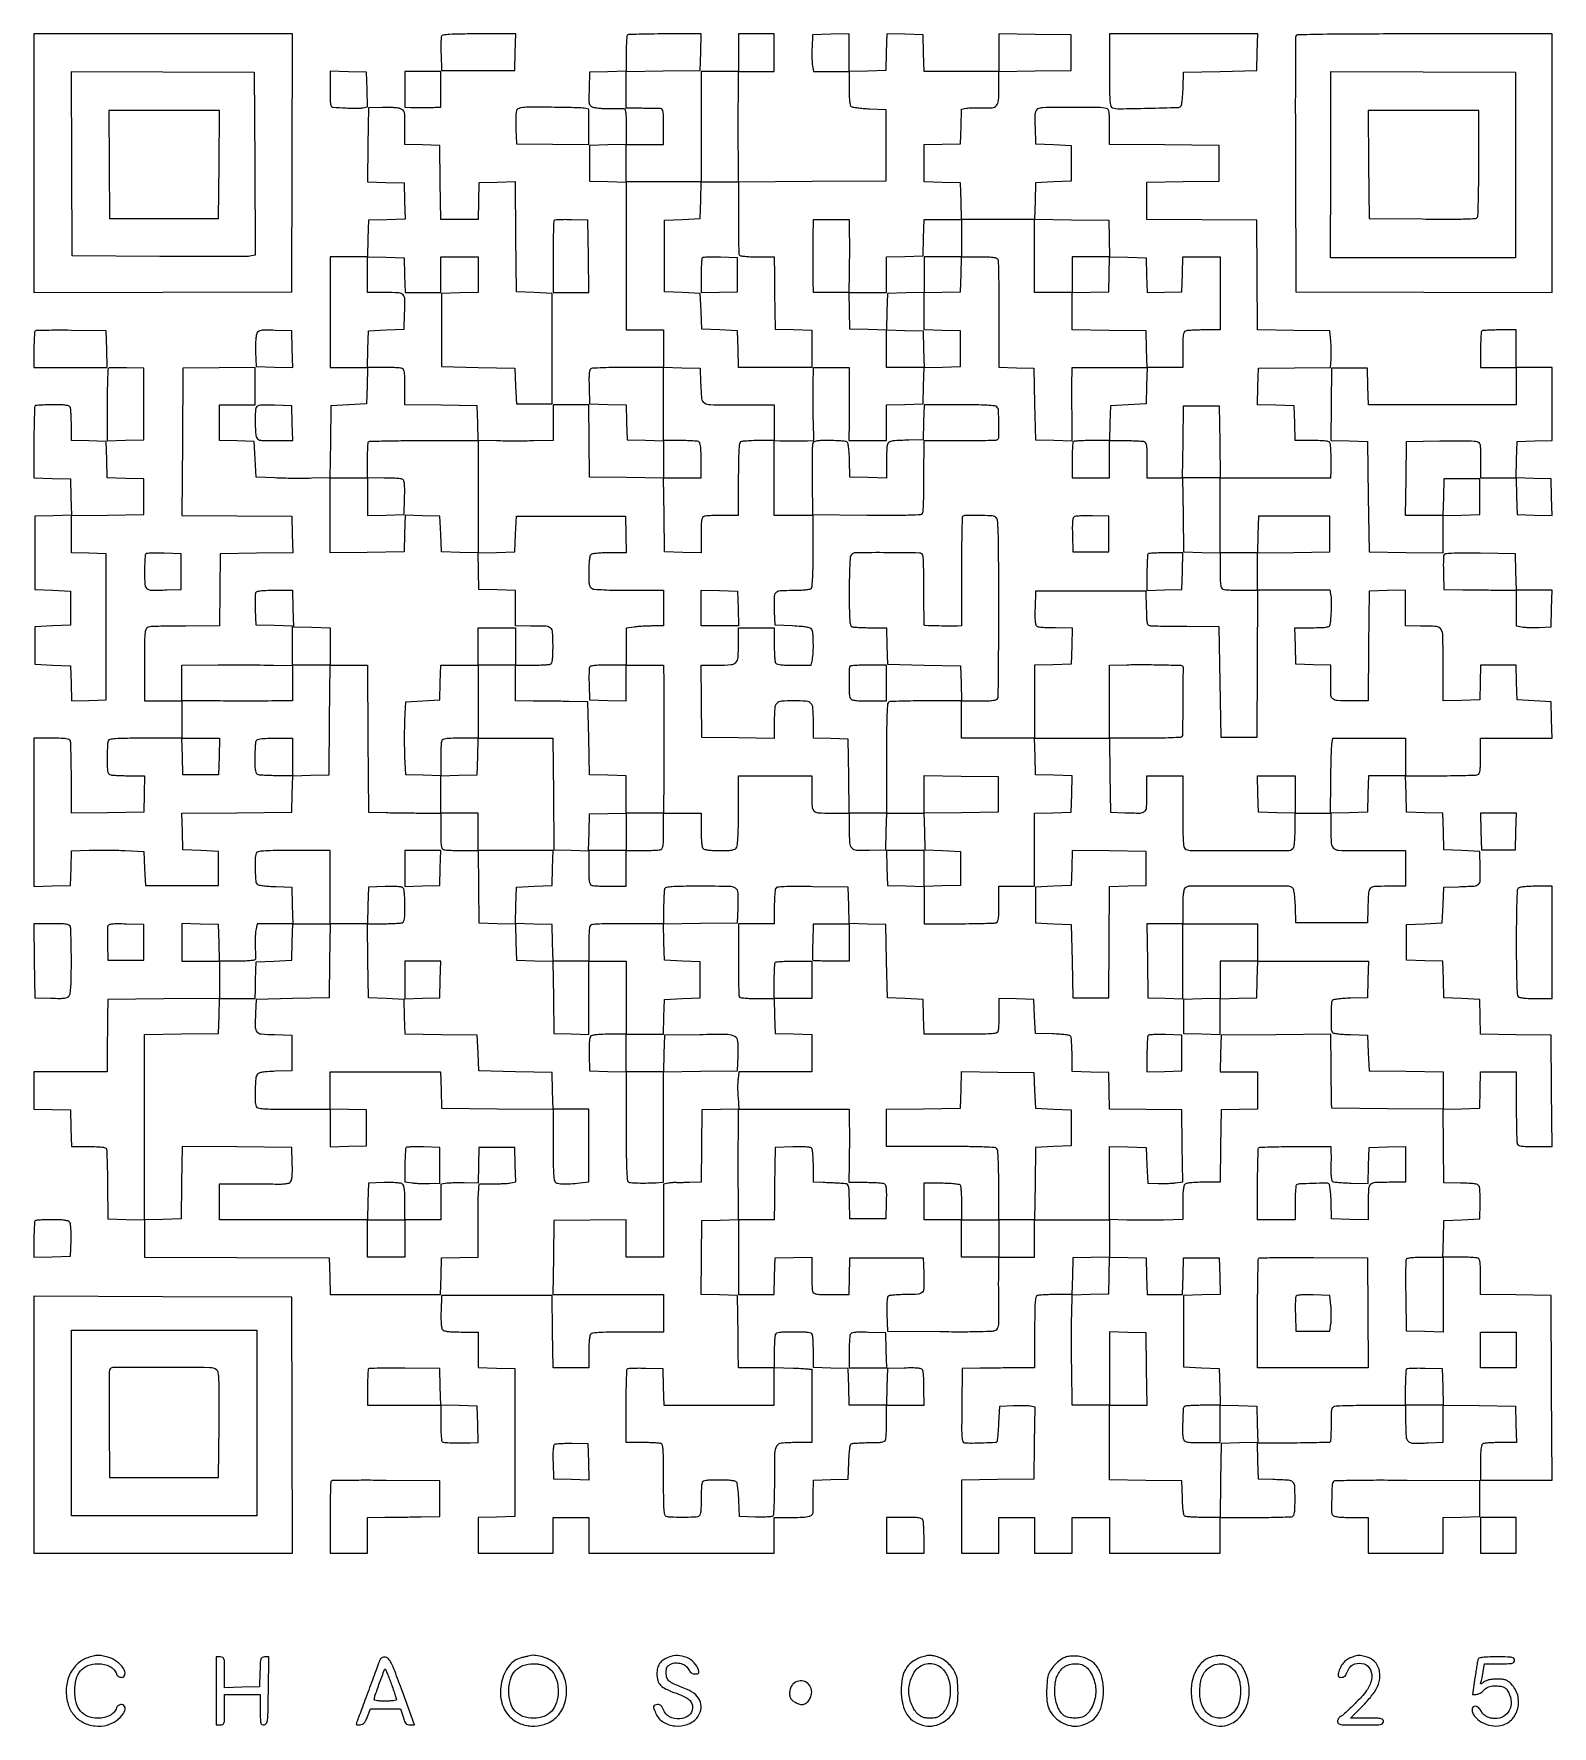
# Model space of a CAD drawing. Extents: x 179 to 1071, y 112 to 1107.
import ezdxf

# ---------------------------------------------------------------- set-up
doc = ezdxf.new("R2010")
doc.units = 0

msp = doc.modelspace()

# ---------------------------------------------------------------- linework, layer by layer
for points in [[(527.666667, 1106.333333, 0.178489), (527.399823, 1105.754766, 0.004541), (527.195833, 1102.837021, 0.009138), (527.048278, 1099.362473, 0.006042), (527, 1095.367165), (527, 1085.067663), (516.25, 1084.783832), (505.5, 1084.5), (505.213656, 1074.739067, 0.003902), (505.077733, 1068.424663, 0.053652), (505.291306, 1066.146724, 0.156192), (505.977922, 1064.920842, 0.097061), (507.389703, 1064.041935, 0.055947), (508.792528, 1063.681428, 0.012144), (511.280178, 1063.392875, 0.012518), (514.191522, 1063.19999, 0.011691), (517.176047, 1063.147034, -0.001275), (520.072322, 1063.155978, -0.001676), (522.715776, 1063.148539, -0.001218), (524.931356, 1063.129482, -0.01604), (525.75, 1063.094166, -0.321162), (526.356829, 1062.58645, -0.033702), (526.717893, 1060.659185, -0.02339), (526.939103, 1057.550844, -0.006069), (527, 1052.533832), (527, 1042.067663), (516.25, 1041.783832), (505.5, 1041.5), (505.5, 1031), (505.5, 1020.5), (516.25, 1020.216168), (527, 1019.932337), (527.035641, 998.216168, -0.000383), (527.044287, 988.327994, -0.000225), (527.040241, 976.490062, -0.000225), (527.025552, 964.648917, -0.000382), (527.001252, 954.75), (526.931222, 933), (537.965611, 933), (549, 933), (549, 922), (549, 911), (528.25, 910.984687, 0.003672), (520.204518, 910.919661, 0.005584), (513.216895, 910.733781, 0.002279), (507.253347, 910.481245, 0.130355), (506.211769, 910.152042, 0.19692), (505.604266, 909.294865, 0.033714), (505.278982, 907.282937, 0.023663), (505.138177, 904.195195, 0.006827), (505.211769, 899.417355), (505.5, 889.5), (516.215387, 889.216519), (526.930773, 888.933039), (527.215387, 878.716519), (527.5, 868.5), (538.25, 868.216168), (549, 867.932337), (549, 856.946666), (549, 845.960995), (527.25, 846.230498), (505.5, 846.5), (505.230112, 867.75), (504.960225, 889), (494.480112, 889), (484, 889), (484, 878.56054), (484, 868.121081), (472.715364, 867.81054, -0.004289), (467.619974, 867.714057, -0.002624), (461.608022, 867.683359, -0.00263), (455.653396, 867.715526, -0.004674), (450.749645, 867.813661), (440.068561, 868.127322), (439.78428, 878.313661), (439.5, 888.5), (418.25, 888.769888), (397, 889.039775), (397, 899.412899, 0.005366), (396.940376, 904.968234, 0.030412), (396.697249, 907.916803, 0.063156), (396.232204, 909.602254, 0.20506), (395.418213, 910.393011, 0.0721), (394.361111, 910.632128, 0.005887), (391.524537, 910.821697, 0.007809), (388.119908, 910.955696, 0.00593), (384.384381, 911), (374.932337, 911), (375.216168, 921.75), (375.5, 932.5), (386, 933), (396.5, 933.5), (396.795054, 942, 0.009927), (396.928151, 950.965089, 0.179688), (395.933469, 953.602972, 0.203196), (393.50249, 954.788355, 0.01319), (385.480948, 955), (375, 955), (375, 965.533832), (375, 976.067663), (385.75, 975.783832), (396.5, 975.5), (396.784983, 965.25), (397.069966, 955), (407.534983, 955), (418, 955), (418, 965.5), (418, 976), (429, 976), (440, 976), (440, 965.533832), (440, 955.067663), (429.25, 954.783832), (418.5, 954.5), (418.5, 933), (418.5, 911.5), (440, 911), (461.5, 910.5), (462, 900), (462.5, 889.5), (473, 889.5), (483.5, 889.5), (483.5, 922), (483.5, 954.5), (473, 955), (462.5, 955.5), (462.236102, 987.783691), (461.972205, 1020.067381), (451.236102, 1019.783691), (440.5, 1019.5), (440.216168, 1008.75), (439.932337, 998), (428.985671, 998), (418.039005, 998), (417.769502, 1019.75), (417.5, 1041.5), (407.25, 1041.784983), (397, 1042.069966), (397, 1052.059734, 0.003837), (396.949787, 1058.60208, 0.055617), (396.657968, 1060.897183, 0.158132), (395.893992, 1062.139751, 0.085848), (394.335519, 1063.062536, 0.061108), (392.809725, 1063.437957, 0.012959), (390.078608, 1063.693454, 0.01338), (386.876423, 1063.823547, 0.012356), (383.585519, 1063.787785), (375.5, 1063.5), (375.230592, 1041.784029), (374.961185, 1020.068057), (385.730592, 1019.784029), (396.5, 1019.5), (396.783485, 1008.784171), (397.06697, 998.068343), (386.283485, 997.784171), (375.5, 997.5), (375.216168, 986.75), (374.932337, 976), (363.966168, 976), (353, 976), (353, 943.5), (353, 911), (364.033832, 911), (375.067663, 911), (374.783832, 900.25), (374.5, 889.5), (364, 889), (353.5, 888.5), (353.230293, 867.312025), (352.960586, 846.124049), (342.230293, 845.812025, -0.005984), (337.326949, 845.728154, -0.003446), (331.420774, 845.738532, -0.003443), (325.48901, 845.830695, -0.00575), (320.5, 846), (309.5, 846.5), (309, 857), (308.5, 867.5), (298.25, 867.784983), (288, 868.069966), (288, 878.534983), (288, 889), (298.5, 889), (309, 889), (309, 900.019888), (309, 911.039775), (287.75, 910.769888), (266.5, 910.5), (266.239388, 867.263867), (265.978776, 824.027734), (298.239388, 823.763867), (330.5, 823.5), (330.783629, 812.769986), (331.067258, 802.039971), (309.783629, 801.769986), (288.5, 801.5), (288.230112, 780.25), (287.960225, 759), (268.230112, 758.986345, 0.002831), (260.507761, 758.937273, 0.004007), (253.634783, 758.799577, 0.002322), (247.84616, 758.610274, 0.056184), (246.25, 758.369714, 0.210018), (244.932378, 757.313203, 0.095019), (244.283355, 755.149746, 0.024151), (244.038346, 750.590689, 0.001349), (244, 736.383369), (244, 715), (255, 715), (266, 715), (266, 704), (266, 693), (244.606989, 693, 0.002045), (232.485827, 692.950434, 0.015901), (226.835307, 692.724422, 0.030015), (223.662537, 692.303854, 0.258697), (222.606989, 691.418213, 0.070701), (222.368294, 690.376466, 0.006434), (222.178303, 687.712778, 0.008233), (222.044336, 684.515192, 0.006352), (222, 681.025201, 0.006824), (222.063195, 676.394852, 0.03479), (222.312102, 673.832752, 0.070258), (222.783827, 672.343123, 0.191652), (223.581787, 671.606989, 0.0721), (224.638889, 671.367872, 0.005887), (227.475463, 671.178303, 0.007809), (230.880092, 671.044304, 0.00593), (234.615619, 671), (244.067663, 671), (243.783832, 660.25), (243.5, 649.5), (222.25, 649.230112), (201, 648.960225), (201, 669.398325, 0.002768), (200.956006, 677.344845, 0.004122), (200.821697, 684.297383, 0.001838), (200.636636, 690.220427, 0.083065), (200.393011, 691.418213, 0.205218), (199.601595, 692.23239, 0.063068), (197.913621, 692.69735, 0.030363), (194.960143, 692.940414, 0.005351), (189.393011, 693), (179, 693), (179, 649.466168), (179, 605.932337), (189.75, 606.216168), (200.5, 606.5), (200.78428, 616.686339), (201.068561, 626.872678), (211.399277, 627.186339, -0.006256), (216.140182, 627.270926, -0.003528), (221.892816, 627.260987, -0.00352), (227.698067, 627.169124, -0.00576), (232.614997, 627), (243.5, 626.5), (244, 616.5), (244.5, 606.5), (266, 606.5), (287.5, 606.5), (287.5, 616.5), (287.5, 626.5), (277, 627), (266.5, 627.5), (266.216309, 638.236102), (265.932619, 648.972205), (298.216309, 649.236102), (330.5, 649.5), (330.783492, 660.216508), (331.066984, 670.933016), (341.783492, 671.216508), (352.5, 671.5), (352.763853, 703.75), (353.027706, 736), (364.00323, 736), (374.978755, 736), (375.239377, 692.75), (375.5, 649.5), (386, 649.296894, 0.001202), (390.797098, 649.215634, 0.000693), (396.573437, 649.139675, 0.000692), (402.373532, 649.079466, 0.001159), (407.25, 649.046894), (418, 649), (418, 638.606989, 0.005351), (418.059586, 633.039857, 0.030363), (418.30265, 630.086379, 0.063068), (418.76761, 628.398405, 0.205218), (419.581787, 627.606989, 0.071989), (420.637653, 627.367906, 0.005931), (423.459683, 627.178303, 0.007843), (426.846957, 627.044306, 0.005963), (430.5619, 627), (439.960225, 627), (440.230112, 605.75), (440.5, 584.5), (451.216508, 584.216508), (461.933016, 583.933016), (462.216508, 573.216508), (462.5, 562.5), (473.23021, 562.216369), (483.96042, 561.932738), (484.23021, 540.716369), (484.5, 519.5), (494.75, 519.215017), (505, 518.930034), (505, 540.465017), (505, 562), (516, 562), (527, 562), (527, 540.5), (527, 519), (517.122445, 519, 0.007345), (512.346734, 518.929838, 0.024181), (509.205854, 518.685192, 0.035127), (507.124417, 518.271246, 0.154085), (506.083586, 517.600715, 0.132968), (505.587315, 516.513859, 0.020746), (505.296386, 514.150171, 0.018924), (505.15859, 510.957683, 0.009044), (505.211141, 506.850715), (505.5, 497.5), (516.25, 497.216168), (527, 496.932337), (527, 465.088613, 0.001758), (527.055869, 449.202466, 0.007774), (527.26707, 439.851011, 0.005943), (527.582562, 433.548168, 0.221566), (528.25, 432.32056, 0.143787), (529.693129, 431.791964, 0.009827), (534.093713, 431.590101, 0.012726), (539.638294, 431.586014, 0.007528), (546.25, 431.849085), (549, 432), (549, 464.480498), (549, 496.960995), (570.75, 497.230498), (592.5, 497.5), (592.788833, 506.243181, 0.024383), (592.653764, 514.82771, 0.255459), (590.835771, 517.697335, 0.125472), (586.661552, 518.79092, 0.004628), (570.2164, 518.74704), (549.5, 518.5), (549.216168, 507.75), (548.932337, 497), (537.966168, 497), (527, 497), (527, 508), (527, 519), (537.965017, 519), (548.930034, 519), (549.215017, 529.25), (549.5, 539.5), (560, 540), (570.5, 540.5), (570.5, 551), (570.5, 561.5), (560, 562), (549.5, 562.5), (549.216367, 573.230404), (548.932734, 583.960808), (570.716367, 584.230404), (592.5, 584.5), (592.795054, 593, 0.01687), (592.803884, 602.188266, 0.254922), (591.239493, 604.846127, 0.132003), (587.607191, 605.879248, 0.003655), (571.087937, 606, 0.002108), (559.276688, 605.950205, 0.01627), (553.753028, 605.723786, 0.030988), (550.653567, 605.301348, 0.2572), (549.606989, 604.418213, 0.07203), (549.367894, 603.361889, 0.005915), (549.178303, 600.534475, 0.007831), (549.044305, 597.140776, 0.005951), (549, 593.418213), (549, 584), (527.606989, 584, 0.002045), (515.485827, 583.950434, 0.015901), (509.835307, 583.724422, 0.030015), (506.662537, 583.303854, 0.258697), (505.606989, 582.418213, 0.07203), (505.367894, 581.361889, 0.005915), (505.178303, 578.534475, 0.007831), (505.044305, 575.140776, 0.005951), (505, 571.418213), (505, 562), (494.533832, 562), (484.067663, 562), (483.783832, 572.75), (483.5, 583.5), (472.716515, 583.784171), (461.93303, 584.068343), (462.216515, 594.784171), (462.5, 605.5), (473, 606), (483.5, 606.5), (483.784983, 616.75), (484.069966, 627), (462.034983, 627), (440, 627), (440, 638), (440, 649), (429, 649), (418, 649), (418, 659.966168), (418, 670.932337), (428.75, 671.216168), (439.5, 671.5), (439.783832, 682.25), (440.067663, 693), (462.020167, 693), (483.972671, 693), (484.236336, 660.25), (484.5, 627.5), (494.75, 627.215017), (505, 626.930034), (505, 617.072006, 0.005778), (505.060672, 611.822054, 0.031736), (505.305507, 609.000729, 0.065458), (505.772759, 607.380354, 0.200867), (506.581787, 606.606989, 0.07203), (507.638111, 606.367894, 0.005915), (510.465525, 606.178303, 0.007831), (513.859224, 606.044305, 0.005951), (517.581787, 606), (527, 606), (527, 616.5), (527, 627), (536.418213, 627, 0.005951), (540.140776, 627.044305, 0.007831), (543.534475, 627.178303, 0.005915), (546.361889, 627.367894, 0.07203), (547.418213, 627.606989, 0.205218), (548.23239, 628.398405, 0.063068), (548.69735, 630.086379, 0.030363), (548.940414, 633.039857, 0.005351), (549, 638.606989), (549, 649), (560, 649), (571, 649), (571, 639.2, 0.008695), (571.074295, 634.928253, 0.018472), (571.311224, 631.630442, 0.019349), (571.671932, 629.200304, 0.150969), (572.2, 628.2, 0.146858), (573.159592, 627.683514, 0.020575), (575.407548, 627.318456, 0.019737), (578.406512, 627.076885, 0.010228), (582.164816, 627, 0.006345), (587.135685, 627.063085, 0.042397), (589.592122, 627.334698, 0.094676), (591.022194, 627.911963, 0.127421), (591.964816, 628.934259, 0.106554), (592.403728, 630.465868, 0.004941), (592.713004, 635.895326, 0.007523), (592.930184, 642.685587, 0.004232), (593, 650.934259), (593, 671), (614.5, 671), (636, 671), (636.013655, 662.25, 0.009167), (636.196811, 653.044544, 0.171913), (637.25129, 650.394674, 0.202173), (639.681693, 649.212842, 0.013409), (647.616631, 649), (658, 649), (658, 639.69113, 0.015815), (658.2596, 631.485571, 0.17762), (659.552728, 628.549193, 0.19207), (662.389929, 627.265539, 0.019001), (670.016285, 627.209381), (679.5, 627.5), (679.783832, 638.25), (680.067663, 649), (691, 649), (701.932337, 649), (702.216168, 638.25), (702.5, 627.5), (713, 627), (723.5, 626.5), (723.5, 616.5), (723.5, 606.5), (712.75, 606.216168), (702, 605.932337), (702, 616.466168), (702, 627), (690.965017, 627), (679.930034, 627), (680.215017, 616.75), (680.5, 606.5), (691.25, 606.216168), (702, 605.932337), (702, 594.966168), (702, 584), (722.418213, 584, 0.002771), (730.357109, 584.043995, 0.004125), (737.303225, 584.178303, 0.001841), (743.220565, 584.363369, 0.083055), (744.418213, 584.606989, 0.205218), (745.23239, 585.398405, 0.063068), (745.69735, 587.086379, 0.030363), (745.940414, 590.039857, 0.005351), (746, 595.606989), (746, 606), (756.5, 606), (767, 606), (767, 627.466168), (767, 648.932337), (777.75, 649.216168), (788.5, 649.5), (788.783485, 660.215829), (789.06697, 670.931657), (778.283485, 671.215829), (767.5, 671.5), (767.216168, 682.25), (766.932337, 693), (788.946666, 693), (810.960995, 693), (811.230498, 671.25), (811.5, 649.5), (820, 649.204946, 0.009927), (828.965089, 649.071849, 0.179688), (831.602972, 650.066531, 0.203196), (832.788355, 652.49751, 0.01319), (833, 660.519052), (833, 671), (843.5, 671), (854, 671), (854, 650.122445, 0.002796), (854.058575, 639.649511, 0.012141), (854.278795, 633.442845, 0.013864), (854.632252, 629.412432, 0.193064), (855.314094, 628.154288, 0.173637), (858.325796, 627.058759, 0.001131), (886.981425, 626.979365, 0.001129), (915.638775, 627.029498, 0.173901), (918.647042, 628.122034, 0.158661), (919.287041, 629.135239, 0.031585), (919.687337, 631.268062, 0.023064), (919.929377, 634.435909, 0.007534), (920, 639.122445), (920, 649), (930.5, 649), (941, 649), (941, 639.934259, 0.015059), (941.257193, 631.396662, 0.182324), (942.574939, 628.453114, 0.187177), (945.492475, 627.153297, 0.016019), (953.825014, 627.011516, -0.001786), (958.655229, 627.066823, -0.00108), (964.37516, 627.099527, -0.001082), (970.054735, 627.107434, -0.001903), (974.75, 627.085939), (985, 627), (985, 616.5), (985, 606), (974.519052, 606, 0.011573), (966.528292, 605.815028, 0.199796), (964.214363, 604.72373, 0.170244), (963.170229, 602.243436, 0.007926), (962.75078, 593), (962.5, 584.5), (941.5, 584.5), (920.5, 584.5), (920.209882, 593.945876, 0.010217), (920.019842, 597.65896, 0.013854), (919.687053, 601.000112, 0.010763), (919.277004, 603.740901, 0.131421), (918.837437, 604.695876, 0.221356), (916.117987, 605.984071, 0.001265), (887.132247, 606.104843, 0.001369), (858.256812, 606.073051, 0.197915), (855.2, 604.8, 0.150969), (854.671932, 603.799696, 0.019349), (854.311224, 601.369558, 0.018472), (854.074295, 598.071747, 0.008695), (854, 593.8), (854, 584), (843.480498, 584), (832.960995, 584), (833.230498, 562.25), (833.5, 540.5), (843.75, 540.215017), (854, 539.930034), (854, 561.965017), (854, 584), (876, 584), (898, 584), (898, 573), (898, 562), (887, 562), (876, 562), (876, 551.033832), (876, 540.067663), (865.25, 539.783832), (854.5, 539.5), (854.5, 529.5), (854.5, 519.5), (865.25, 519.216168), (876, 518.932337), (876, 529.432337), (876, 539.932337), (886.75, 540.216168), (897.5, 540.5), (897.783832, 551.25), (898.067663, 562), (930.567663, 562), (963.067663, 562), (962.783832, 551.25), (962.5, 540.5), (952.535034, 540.211195, 0.009414), (948.670571, 540.02633, 0.014151), (945.311411, 539.706488, 0.008931), (942.563628, 539.316208, 0.217922), (941.937331, 538.8986, 0.131593), (941.332222, 536.884751, 0.00591), (941.197832, 529.577455, 0.005783), (941.234406, 522.256279, 0.136042), (941.815073, 520.288805, 0.201968), (942.596887, 519.736762, 0.019306), (944.944151, 519.315377, 0.019182), (948.195141, 518.987011, 0.008333), (952.535034, 518.788805), (962.5, 518.5), (963, 508), (963.5, 497.5), (985.25, 497.230498), (1007, 496.960995), (1007, 485.966833), (1007, 474.972671), (974.301126, 475.236336), (941.602253, 475.5), (941.495919, 478.5, -0.005054), (941.445564, 480.488149, -0.000345), (941.363601, 486.130632, -0.000493), (941.277157, 492.8582, -0.00037), (941.194793, 500.263853), (941, 519.027706), (908.75, 518.763853), (876.5, 518.5), (876.216168, 507.75), (875.932337, 497), (886.966168, 497), (898, 497), (898, 486.033832), (898, 475.067663), (887.25, 474.783832), (876.5, 474.5), (876.230112, 453.25), (875.960225, 432), (866.180112, 432, 0.008721), (861.918248, 431.925659, 0.018496), (858.626174, 431.688651, 0.019373), (856.199565, 431.327864, 0.150894), (855.2, 430.8, 0.150735), (854.672575, 429.80202, 0.019425), (854.311617, 427.382947, 0.018546), (854.074438, 424.103132, 0.008776), (854, 419.862384), (854, 410.124768), (842.75, 409.812384, -0.004056), (837.698016, 409.713112, -0.002552), (831.79375, 409.675138, -0.002561), (825.984411, 409.697181, -0.004692), (821.25, 409.783832), (811, 410.067663), (811, 431.567663), (811, 453.067663), (821.75, 452.783832), (832.5, 452.5), (833, 442), (833.5, 431.5), (839.5, 431.31519, 0.009536), (842.109462, 431.284602, 0.00708), (844.99168, 431.346608, 0.007161), (847.710694, 431.482652, 0.016025), (849.769549, 431.681665), (854.039097, 432.232951), (853.769549, 453.366475), (853.5, 474.5), (832.283631, 474.76979), (811.067262, 475.03958), (810.783631, 485.76979), (810.5, 496.5), (799.75, 496.783832), (789, 497.067663), (788.984687, 506.783832, 0.007334), (788.922787, 510.593987, 0.010202), (788.747767, 514.001664, 0.006997), (788.504879, 516.828483, 0.117134), (788.199653, 517.711195, 0.199883), (787.411, 518.262532, 0.01918), (785.055937, 518.684251, 0.019108), (781.800174, 519.012968, 0.00836), (777.464966, 519.211195), (767.5, 519.5), (767, 529.5), (766.5, 539.5), (756.25, 539.784983), (746, 540.069966), (746, 531.116771, -0.006253), (745.955671, 527.572384, -0.008135), (745.821697, 524.328926, -0.006307), (745.631801, 521.627053, -0.071025), (745.393011, 520.581787, -0.258599), (744.338059, 519.696313, -0.030079), (741.170238, 519.27562, -0.015925), (735.528268, 519.049581, -0.002049), (723.427994, 519), (702.069966, 519), (701.784983, 529.25), (701.5, 539.5), (691, 540), (680.5, 540.5), (680, 562), (679.5, 583.5), (668.783492, 583.783492), (658.066984, 584.066984), (657.783492, 594.783492), (657.5, 605.5), (636.571891, 605.77083, 0.002701), (626.071549, 605.849994, 0.012029), (619.908791, 605.714887, 0.012869), (615.904588, 605.427241, 0.230932), (614.837204, 604.77083, 0.115844), (614.517741, 603.852781, 0.007444), (614.26306, 601.009244, 0.010563), (614.079922, 597.577369, 0.007655), (614.015313, 593.75), (614, 584), (603.5, 584), (593, 584), (592.964931, 579.25, 0.001869), (592.910057, 564.192704, 0.003634), (592.998562, 552.170306, 0.001115), (593.167074, 542.175466, 0.134423), (593.525125, 540.959347, 0.226977), (594.119535, 540.577652, 0.008329), (596.853754, 540.281808, 0.013734), (600.184878, 540.069475, 0.009048), (604.024034, 540), (613.930034, 540), (614.215017, 529.75), (614.5, 519.5), (625.25, 519.216168), (636, 518.932337), (636, 507.966168), (636, 497), (614.631669, 497), (593.263338, 497), (592.704073, 492.830366, 0.024166), (592.527753, 490.761242, 0.009409), (592.476434, 487.889503, 0.009289), (592.537301, 484.772778, 0.011385), (592.714484, 481.865639), (593.28416, 475.070546), (582.39208, 474.785273), (571.5, 474.5), (571.230112, 453.25), (570.960225, 432), (564.230112, 431.842466, -0.00231), (561.543265, 431.791994, -0.002845), (559.036345, 431.770752, -0.002354), (556.930236, 431.774803, -0.020722), (556, 431.819553, 0.035164), (555.237792, 431.834197, 0.011966), (554.132812, 431.751146, 0.011831), (552.912874, 431.600813, 0.013353), (551.75, 431.397632), (549, 430.841089), (549, 409.420545), (549, 388), (538, 388), (527, 388), (527, 398.998715), (527, 409.997429), (505.75, 409.748715), (484.5, 409.5), (484.230498, 387.75), (483.960995, 366), (516.480498, 366), (549, 366), (549, 355), (549, 344), (528.2, 344, 0.003169), (518.406919, 343.937931, 0.010454), (511.954487, 343.721154, 0.00933), (507.461896, 343.391927, 0.175156), (506.2, 342.8, 0.149044), (505.677271, 341.818776, 0.019949), (505.314516, 339.477016, 0.019071), (505.075482, 336.323492, 0.009379), (505, 332.3), (505, 323), (494.519888, 323), (484.039775, 323), (483.769888, 344.25), (483.5, 365.5), (451, 365.5), (418.5, 365.5), (418.211141, 356.149285, 0.009044), (418.15859, 352.042317, 0.018924), (418.296386, 348.849829, 0.020746), (418.587315, 346.486141, 0.132968), (419.083586, 345.399285, 0.154085), (420.124417, 344.728754, 0.035127), (422.205854, 344.314808, 0.024181), (425.346734, 344.070162, 0.007345), (430.122445, 344), (440, 344), (440, 333.533832), (440, 323.067663), (450.75, 322.783832), (461.5, 322.5), (461.5, 279), (461.5, 235.5), (450.75, 235.216168), (440, 234.932337), (440, 224.466168), (440, 214), (462, 214), (484, 214), (484, 224.5), (484, 235), (494.5, 235), (505, 235), (505, 224.5), (505, 214), (559.5, 214), (614, 214), (614, 224.5), (614, 235), (624.377555, 235, 0.012231), (630.934343, 235.160412, 0.058555), (634.618037, 235.777198, 0.141381), (636.432653, 236.924437, 0.229853), (636.916666, 238.64474, -0.042202), (636.859027, 239.26111, -0.001305), (636.843037, 241.808804, -0.002551), (636.847352, 244.813778, -0.001762), (636.881579, 248.215017), (637, 256.930034), (647.25, 257.215017), (657.5, 257.5), (657.788805, 267.464966, -0.00836), (657.987032, 271.800174, -0.019108), (658.315749, 275.055937, -0.01918), (658.737468, 277.411, -0.199883), (659.288805, 278.199653, -0.115495), (660.161051, 278.504423, -0.007626), (662.829971, 278.747767, -0.010713), (666.052528, 278.922753, -0.007787), (669.643011, 278.984687, 0.006483), (674.463534, 279.055269, 0.033702), (677.110608, 279.307461, 0.068336), (678.644645, 279.780017, 0.194682), (679.393011, 280.581787, 0.07203), (679.632106, 281.638111, 0.005915), (679.821697, 284.465525, 0.007831), (679.955695, 287.859224, 0.005951), (680, 291.581787), (680, 301), (691, 301), (702, 301), (701.984687, 310.75, 0.007755), (701.919286, 314.578609, 0.010675), (701.733781, 318.014355, 0.007585), (701.475649, 320.860149, 0.115445), (701.152042, 321.788231, 0.19692), (700.294865, 322.395734, 0.033714), (698.282937, 322.721018, 0.023663), (695.195195, 322.861823, 0.006827), (690.417355, 322.788231), (680.5, 322.5), (680.216168, 311.75), (679.932337, 301), (669, 301), (658.067663, 301), (657.783832, 311.75), (657.5, 322.5), (647.25, 322.784983), (637, 323.069966), (637, 331.953196, 0.006301), (636.955668, 335.470775, 0.008183), (636.821697, 338.691626, 0.00637), (636.631754, 341.374672, 0.070866), (636.393011, 342.418213, 0.204366), (635.605154, 343.231384, 0.063541), (633.93074, 343.696802, 0.030628), (631.003676, 343.940206, 0.005432), (625.5, 344, 0.005432), (619.996324, 343.940206, 0.030628), (617.06926, 343.696802, 0.063541), (615.394846, 343.231384, 0.204366), (614.606989, 342.418213, 0.070946), (614.368222, 341.373807, 0.006338), (614.178303, 338.68135, 0.008159), (614.044331, 335.449196, 0.006277), (614, 331.918213), (614, 323), (603.5, 323), (593, 323), (592.881648, 332.75, -0.000062), (592.826894, 337.307015, -0.000032), (592.75939, 343.014063, -0.000032), (592.690668, 348.886916, -0.000048), (592.631648, 354), (592.5, 365.5), (581.730592, 365.784029), (570.961185, 366.068057), (571.230592, 387.784029), (571.5, 409.5), (582.25, 409.783832), (593, 410.067663), (593, 388.033832), (593, 366), (603.466168, 366), (613.932337, 366), (614.216168, 376.75), (614.5, 387.5), (625.25, 387.783832), (636, 388.067663), (636, 378.615619, 0.00593), (636.044304, 374.880092, 0.007809), (636.178303, 371.475463, 0.005887), (636.367872, 368.638889, 0.0721), (636.606989, 367.581787, 0.20495), (637.397282, 366.767927, 0.063217), (639.080966, 366.302822, 0.030446), (642.026092, 366.059651, 0.005377), (647.573157, 366), (657.932337, 366), (658.216168, 376.75), (658.5, 387.5), (680, 387.5), (701.5, 387.5), (701.795054, 379, -0.009396), (701.93607, 370.135712, -0.165315), (701.016955, 367.457168, -0.213819), (698.733962, 366.235676, -0.017085), (691.730948, 365.984687, 0.008184), (688.101265, 365.919253, 0.01115), (684.833173, 365.733781, 0.00818), (682.129611, 365.475212, 0.113905), (681.211769, 365.152042, 0.19692), (680.604266, 364.294865, 0.033714), (680.278982, 362.282937, 0.023663), (680.138177, 359.195195, 0.006827), (680.211769, 354.417355), (680.5, 344.5), (711.288634, 344.235492, 0.002249), (725.23642, 344.178419, 0.006247), (735.038899, 344.304896, 0.00446), (742.240337, 344.552129, 0.112511), (744.130311, 345.06974, 0.127818), (745.252724, 346.106304, 0.104115), (745.836134, 347.640427, 0.039565), (746.048358, 350.397341, 0.00421), (745.979599, 356.834248, -0.002293), (745.909533, 361.660905, -0.001387), (745.868619, 367.377873, -0.001389), (745.859504, 373.055362, -0.00244), (745.887922, 377.75), (746, 388), (756.5, 388), (767, 388), (767, 399), (767, 410), (789, 410), (811, 410), (811, 399.033832), (811, 388.067663), (800.25, 387.783832), (789.5, 387.5), (789.216168, 376.75), (788.932337, 366), (779.547956, 366, 0.005972), (775.838356, 365.955693, 0.007852), (772.455587, 365.821697, 0.005942), (769.63733, 365.632085, 0.07196), (768.581787, 365.393011, 0.257256), (767.698559, 364.346099, 0.030951), (767.27619, 361.243952, 0.016256), (767.049786, 355.715635, 0.002106), (767, 343.893011), (767, 323), (756.25, 322.925726, 0.00076), (751.373532, 322.884622, 0.000454), (745.573437, 322.821651, 0.000454), (739.797094, 322.748445, 0.000788), (735, 322.675726), (724.5, 322.5), (724.230498, 300.75, 0.001595), (724.108277, 287.465498, 0.018624), (724.270272, 282.28079, 0.052689), (724.724531, 279.692853, 0.315879), (725.730498, 278.879639, 0.019523), (730.254, 278.748994, 0.006356), (736.936233, 278.90192, 0.001781), (744.024926, 279.179621, 0.186814), (744.900301, 279.562261, 0.169865), (745.154883, 280.08551, 0.003629), (745.470714, 282.970315, 0.007945), (745.764972, 286.387498, 0.005223), (746, 290.328626), (746.5, 300.5), (754.496645, 300.796504, -0.007432), (757.724885, 300.868175, -0.008503), (760.812019, 300.838317, -0.0078), (763.425294, 300.727771, -0.047042), (764.766462, 300.522478), (767.039636, 299.951948), (766.769818, 278.725974), (766.5, 257.5), (745.25, 257.230112), (724, 256.960225), (724, 235.480112), (724, 214), (735, 214), (746, 214), (746, 224.5), (746, 235), (756.5, 235), (767, 235), (767, 224.5), (767, 214), (778, 214), (789, 214), (789, 224.5), (789, 235), (800, 235), (811, 235), (811, 224.5), (811, 214), (843.5, 214), (876, 214), (876, 224.5), (876, 235), (896.418213, 235, 0.002771), (904.357109, 235.043995, 0.004125), (911.303225, 235.178303, 0.001841), (917.220565, 235.363369, 0.083055), (918.418213, 235.606989, 0.201), (919.227398, 236.380901, 0.065386), (919.694582, 238.003282, 0.031694), (919.939362, 240.828545, 0.005765), (920, 246.087937, 0.013035), (919.804586, 253.582399, 0.20511), (918.701401, 255.827374, 0.163779), (916.209662, 256.836408, 0.00765), (907, 257.24922), (898.5, 257.5), (898.21718, 268.150281), (897.93436, 278.800561), (919.154655, 278.921089, 0.002222), (927.326268, 279.003827, 0.003574), (934.290376, 279.1551, 0.000729), (940.401416, 279.340481, 0.190665), (940.881801, 279.548468, 0.183849), (941.085025, 280.0014, 0.003029), (941.231616, 282.814342, 0.007406), (941.334896, 286.123849, 0.004797), (941.360912, 289.954591, -0.004309), (941.395957, 295.979834, -0.044941), (941.653182, 298.438124, -0.131867), (942.27281, 299.700486, -0.148567), (943.416586, 300.413277, -0.057019), (944.912239, 300.636885, -0.002062), (950.68956, 300.812374, -0.003761), (957.531845, 300.940469, -0.002626), (965.25, 300.986345), (985, 301), (985, 290.475249, 0.015081), (985.244242, 282.37928, 0.199667), (986.529167, 279.749351, 0.18037), (989.363159, 278.665528, 0.011917), (998.25, 278.802945), (1007, 279.146947), (1007, 290.093361), (1007, 301.039775), (1028.25, 300.769888), (1049.5, 300.5), (1049.783832, 289.75), (1050.067663, 279), (1041.115619, 279, 0.006254), (1037.571673, 278.955671, 0.008136), (1034.328588, 278.821697, 0.006308), (1031.627025, 278.631801, 0.071023), (1030.581787, 278.393011, 0.205218), (1029.76761, 277.601595, 0.063068), (1029.30265, 275.913621, 0.030363), (1029.059586, 272.960143, 0.005351), (1029, 267.393011), (1029, 257), (1050.008612, 257), (1071.017225, 257), (1070.758612, 311.25), (1070.5, 365.5), (1049.75, 365.770288), (1029, 366.040577), (1029, 376.4133, 0.005367), (1028.940375, 381.968397, 0.030413), (1028.697247, 384.916867, 0.063157), (1028.2322, 386.602268, 0.205057), (1027.418213, 387.393011, 0.0721), (1026.361111, 387.632128, 0.005887), (1023.524537, 387.821697, 0.007809), (1020.119908, 387.955696, 0.00593), (1016.384381, 388), (1006.932337, 388), (1007.216168, 398.75), (1007.5, 409.5), (1018, 410), (1028.5, 410.5), (1028.754537, 419.5, 0.010033), (1028.783704, 423.052647, 0.013321), (1028.659344, 426.28165, 0.010631), (1028.428649, 428.945224, 0.117068), (1028.073044, 429.948169, 0.17416), (1027.142157, 430.658964, 0.040721), (1025.198211, 431.105666, 0.026102), (1022.157148, 431.387098, 0.007057), (1017.318508, 431.512814), (1007.5, 431.62929), (1007.230592, 453.280616), (1006.961185, 474.931943), (1017.730592, 475.215971), (1028.5, 475.5), (1028.783832, 486.25), (1029.067663, 497), (1039.533832, 497), (1050, 497), (1050, 476.581787, 0.002771), (1050.043995, 468.642891, 0.004125), (1050.178303, 461.696775, 0.001841), (1050.363369, 455.779435, 0.083055), (1050.606989, 454.581787, 0.201272), (1051.382022, 453.772279, 0.065239), (1053.008523, 453.305235, 0.031606), (1055.841873, 453.060568, 0.005737), (1061.120653, 453), (1071.027329, 453), (1070.763664, 485.75), (1070.5, 518.5), (1049.78476, 518.770183), (1029.069521, 519.040365), (1028.78476, 529.270183), (1028.5, 539.5), (1018, 540), (1007.5, 540.5), (1007.216508, 551.216508), (1006.933016, 561.933016), (996.216508, 562.216508), (985.5, 562.5), (985.5, 573), (985.5, 583.5), (996, 584), (1006.5, 584.5), (1007, 595), (1007.5, 605.5), (1016, 605.75078, 0.007407), (1025.287624, 606.162575, 0.164603), (1027.755937, 607.163948, 0.211842), (1028.805484, 609.384081, 0.013373), (1028.785874, 616.778056), (1028.5, 626.5), (1018, 627), (1007.5, 627.5), (1007.216508, 638.216508), (1006.933016, 648.933016), (996.216508, 649.216508), (985.5, 649.5), (985.216168, 660.25), (984.932337, 671), (1005.384381, 671, 0.002766), (1013.336247, 671.043994, 0.004119), (1020.293287, 671.178303, 0.001836), (1026.22033, 671.363361, 0.083071), (1027.418213, 671.606989, 0.205218), (1028.23239, 672.398405, 0.063068), (1028.69735, 674.086379, 0.030363), (1028.940414, 677.039857, 0.005351), (1029, 682.606989), (1029, 693), (1050.033832, 693), (1071.067663, 693), (1070.783832, 703.75), (1070.5, 714.5), (1060.5, 715), (1050.5, 715.5), (1050.215017, 725.75), (1049.930034, 736), (1039.5, 736), (1029.069966, 736), (1028.784983, 725.75), (1028.5, 715.5), (1017.75, 715.216168), (1007, 714.932337), (1007, 736.349537, 0.003507), (1006.881024, 753.311017, 0.129602), (1005.851128, 757.006476, 0.24859), (1003.169607, 758.665068, 0.016268), (993.75, 758.986345), (985, 759), (985, 769.533832), (985, 780.067663), (974.25, 779.783832), (963.5, 779.5), (963.236147, 747.25), (962.972294, 715), (952.553535, 715, -0.010724), (944.801243, 715.166284, -0.152912), (942.230214, 716.094211, -0.217582), (941.098481, 718.203433, -0.024558), (941.015689, 723.768224, 0.003765), (941.071312, 725.851015, 0.002627), (941.104021, 728.201327, 0.00265), (941.111603, 730.455568, 0.005495), (941.088861, 732.215017), (941, 735.930034), (930.75, 736.215017), (920.5, 736.5), (920.216168, 747.25), (919.932337, 758), (929.997553, 758, 0.006854), (934.720433, 758.064742, 0.022844), (937.81322, 758.291213, 0.029823), (939.827946, 758.654511, 0.2597), (940.472041, 759.25, 0.059809), (941.006159, 761.926919, 0.008011), (941.359841, 767.675866, 0.009033), (941.517629, 773.442335, 0.042567), (941.267096, 776.741506), (940.738315, 780), (919.369158, 780), (898, 780), (898, 790.980112), (898, 801.960225), (919.25, 802.230112), (940.5, 802.5), (940.5, 813), (940.5, 823.5), (919.5, 823.5), (898.5, 823.5), (898.216168, 812.75), (897.932337, 802), (886.966168, 802), (876, 802), (876, 824), (876, 846), (908.5, 846), (941, 846), (941.183219, 850.25, 0.011506), (941.279424, 855.04208, 0.008984), (941.170596, 860.247105, 0.006218), (940.927543, 864.979989, 0.075644), (940.541489, 866.75, 0.247339), (939.86587, 867.34269, 0.029106), (937.830047, 867.706766, 0.022673), (934.735476, 867.934412, 0.007023), (930.066368, 868), (920.069966, 868), (919.784983, 878.25), (919.5, 888.5), (908.716515, 888.784171), (897.93303, 889.068343), (898.216515, 899.784171), (898.5, 910.5), (919.654809, 910.769611), (940.809618, 911.039221), (941.154809, 915.769611, 0.014688), (941.252197, 918.008538, 0.007131), (941.251725, 920.872948, 0.007066), (941.166472, 923.857489, 0.010114), (941, 926.5), (940.5, 932.5), (919.263827, 932.769847), (898.027654, 933.039695), (897.763827, 965.269847), (897.5, 997.5), (865.25, 997.763853), (833, 998.027706), (833, 1008.993965), (833, 1019.960225), (854.25, 1020.230112), (875.5, 1020.5), (875.5, 1031), (875.5, 1041.5), (843.25, 1041.763853), (811, 1042.027706), (811, 1052.397222, 0.004663), (810.945068, 1058.286963, 0.035461), (810.697094, 1061.048814, 0.091219), (810.176083, 1062.510655, 0.202136), (809.25, 1063.211159, 0.060868), (804.393147, 1063.831868, 0.003051), (788.340195, 1063.822619, 0.001797), (771.639132, 1063.651086, 0.119954), (768.89101, 1062.94167, 0.129656), (767.838535, 1061.962621, 0.102577), (767.290111, 1060.502116, 0.041142), (767.102408, 1057.918877, 0.004935), (767.214442, 1052.195786), (767.5, 1042.5), (778, 1042), (788.5, 1041.5), (788.5, 1031), (788.5, 1020.5), (778, 1020), (767.5, 1019.5), (767.216168, 1008.75), (766.932337, 998), (745.5, 998), (724.067663, 998), (723.783832, 1008.75), (723.5, 1019.5), (712.75, 1019.783832), (702, 1020.067663), (702, 1031), (702, 1041.932337), (712.75, 1042.216168), (723.5, 1042.5), (723.783677, 1052.631735), (724.067355, 1062.763471), (726.783677, 1063.300343, -0.034247), (728.262466, 1063.488661, -0.008563), (730.696035, 1063.588667, -0.008708), (733.489947, 1063.60691, -0.00866), (736.287931, 1063.527967, 0.030698), (742.108636, 1063.620236, 0.206387), (744.608299, 1064.935238, 0.155424), (745.759938, 1067.895039, 0.015673), (746, 1075.551541), (746, 1084.960225), (767.25, 1085.230112), (788.5, 1085.5), (788.5, 1096), (788.5, 1106.5), (767.25, 1106.769888), (746, 1107.039775), (746, 1096.019888), (746, 1085), (724.033832, 1085), (702.067663, 1085), (701.783832, 1095.75), (701.5, 1106.5), (690.784171, 1106.783485), (680.068343, 1107.06697), (679.784171, 1096.283485), (679.5, 1085.5), (668.75, 1085.216168), (658, 1084.932337), (658, 1096), (658, 1107.067663), (647.25, 1106.783832), (636.5, 1106.5), (636.19351, 1099, 0.008667), (636.120388, 1095.890231, 0.00841), (636.153831, 1092.748437, 0.008349), (636.275841, 1089.987404, 0.030569), (636.488823, 1088.25), (637.090626, 1085), (647.545313, 1085), (658, 1085), (658, 1075.059017, 0.007569), (658.069039, 1070.498651, 0.021404), (658.301496, 1067.323369, 0.025831), (658.66909, 1065.149758, 0.19845), (659.25, 1064.320358, 0.105218), (660.150188, 1063.983242, 0.006873), (662.923437, 1063.606793, 0.009744), (666.269967, 1063.265322, 0.007106), (670, 1063.011341), (679.5, 1062.5), (679.5, 1041.5), (679.5, 1020.5), (636.25, 1020.239377), (593, 1019.978755), (592.933333, 1029.989377, -0.00062), (592.907731, 1034.713993, -0.000304), (592.88625, 1040.731255, -0.000302), (592.871506, 1046.983901, -0.000439), (592.866667, 1052.5, -0.000439), (592.871506, 1058.015343, -0.000302), (592.88625, 1064.265625, -0.000304), (592.907731, 1070.279528, -0.000621), (592.933333, 1075), (593, 1085), (603.5, 1085), (614, 1085), (614, 1096), (614, 1107), (603.5, 1107), (593, 1107), (593, 1096), (593, 1085), (582, 1085), (571, 1085), (571, 1052.5), (571, 1020), (549, 1020), (527, 1020), (527, 1031), (527, 1042), (538, 1042), (549, 1042), (549, 1052.5, 0.004212), (548.948873, 1058.569372, 0.036723), (548.70604, 1061.25242, 0.108724), (548.178838, 1062.571321, 0.233864), (547.25, 1063.096324, 0.008621), (546.127491, 1063.138713, 0.000765), (543.296875, 1063.192425, 0.000999), (539.920286, 1063.244578, 0.000779), (536.25, 1063.288214), (527, 1063.383781), (527, 1074.172388), (527, 1084.960995), (548.75, 1085.230498), (570.5, 1085.5), (570.783832, 1096.25), (571.067663, 1107), (549.700498, 1107, 0.002919), (541.461563, 1106.951908, 0.004643), (534.414105, 1106.804167, 0.001218), (528.288746, 1106.6039, 0.189801)], [(418.428774, 1105.674983, 0.081654), (418.239658, 1104.758353, 0.005045), (418.154817, 1101.970602, 0.007376), (418.136178, 1098.631743, 0.005394), (418.210159, 1094.924983), (418.5, 1085.5), (440, 1085.5), (461.5, 1085.5), (461.783832, 1096.25), (462.067663, 1107), (440.502447, 1107, 0.002485), (429.433171, 1106.94499, 0.012505), (423.247932, 1106.728745, 0.014108), (419.340773, 1106.383356, 0.278914)], [(811, 1085.567388, 0.001784), (811.045711, 1072.75673, 0.018111), (811.276407, 1067.438823, 0.044627), (811.752143, 1064.646736, 0.262602), (812.75, 1063.620893, 0.074831), (816.879002, 1063.054873, 0.002438), (833.638406, 1063.356982, 0.001143), (851.218402, 1063.799853, 0.191782), (852.941454, 1064.541454, 0.158349), (853.340168, 1065.32384, 0.009172), (853.716944, 1068.019444, 0.013203), (854.026863, 1071.302308, 0.009275), (854.209289, 1075.009289), (854.5, 1084.5), (876, 1085), (897.5, 1085.5), (897.783832, 1096.25), (898.067663, 1107), (854.533832, 1107), (811, 1107)], [(920.460009, 1105.75, 0.090591), (920.266358, 1104.709509, 0.000109), (920.198937, 1082.982812, 0.000984), (920.176611, 1058.652573, 0.000605), (920.241394, 1030), (920.5, 955.5), (995.75, 955.243674), (1071, 954.987348), (1071, 1030.993674), (1071, 1107), (995.968615, 1107, 0.000668), (957.448289, 1106.948566, 0.003471), (936.19131, 1106.744245, 0.001205), (921.475143, 1106.465155, 0.305157)], [(308.758677, 1030.77123), (309.017354, 977.04246), (306.758677, 976.494347, -0.057902), (304.987826, 976.276519, -0.000418), (290.035361, 976.188577, -0.001589), (272.903102, 976.156579, -0.001017), (253, 976.223117), (201.5, 976.5), (201.241383, 1030.758691), (200.982767, 1085.017383), (254.741383, 1084.758691), (308.5, 1084.5)], [(353, 1074.533832, 0.004197), (353.05112, 1068.444422, 0.036594), (353.293917, 1065.752312, 0.108199), (353.820894, 1064.427778, 0.233944), (354.75, 1063.899556, 0.002177), (362.268946, 1063.500834, 0.008454), (366.930668, 1063.352924, 0.01324), (370.097501, 1063.389877, 0.037859), (372.284023, 1063.639846), (375.068047, 1064.173856), (374.784023, 1074.336928), (374.5, 1084.5), (363.75, 1084.783832), (353, 1085.067663)], [(397, 1074.5), (397, 1064), (400.25, 1063.850725, 0.007824), (403.23732, 1063.760329, 0.004217), (406.920265, 1063.737607, 0.004043), (410.882627, 1063.778621, 0.004344), (414.75, 1063.883553), (418, 1064), (418, 1074.5), (418, 1085), (407.5, 1085), (397, 1085)], [(1049.5, 1030), (1049.5, 975.5), (995.211905, 975.5), (940.92381, 975.5), (940.942857, 1025.75, -0.000032), (940.951538, 1045.331386, -0.000047), (940.961905, 1062.563467, -0.000022), (940.972765, 1077.239555, -0.00086), (940.980952, 1080.508612), (941, 1085.017225), (995.25, 1084.758612), (1049.5, 1084.5)], [(462.469669, 1061.732753, 0.048113), (462.267615, 1060.391264, 0.007171), (462.160999, 1057.658996, 0.008012), (462.133009, 1054.418043, 0.006828), (462.204946, 1051), (462.5, 1042.5), (483.75, 1042.230112), (505, 1041.960225), (505, 1052.400657), (505, 1062.841089), (502.25, 1063.331264, 0.035177), (500.400344, 1063.528192, 0.00224), (494.9512, 1063.698609, 0.003277), (488.449866, 1063.830148, 0.002431), (481.264723, 1063.893471, 0.001655), (469.257317, 1063.901163, 0.027955), (465.301573, 1063.669233, 0.108605), (463.419468, 1063.022836, 0.196981)], [(963.235953, 1030.25), (963.5, 998.5), (994.93202, 998.235498, 0.001697), (1010.901959, 998.155315, 0.00816), (1019.995146, 998.288929, 0.006635), (1026.009704, 998.555446, 0.241447), (1027.166708, 999.235498, 0.134731), (1027.492293, 1000.296498, 0.001088), (1027.738089, 1009.161365, 0.003824), (1027.920853, 1019.372002, 0.002438), (1027.984687, 1031.25), (1028, 1062), (995.485953, 1062), (962.971906, 1062)], [(592.939562, 999.074048, 0.002997), (592.930395, 990.976012, 0.004632), (593.029233, 983.979593, 0.001595), (593.189366, 977.956261, 0.131705), (593.454236, 977.074048, 0.219061), (594.144, 976.616284, 0.013418), (596.654928, 976.293704, 0.016628), (599.942025, 976.070883, 0.008608), (604.059017, 976), (614, 976), (614.074274, 965.25, 0.00076), (614.115378, 960.373532, 0.000454), (614.178349, 954.573437, 0.000454), (614.251555, 948.797094, 0.000788), (614.324274, 944), (614.5, 933.5), (625.25, 933.216168), (636, 932.932337), (636, 921.966168), (636, 911), (614.533832, 911), (593.067663, 911), (592.783832, 921.75), (592.5, 932.5), (582, 933), (571.5, 933.5), (571, 944), (570.5, 954.5), (560, 955), (549.5, 955.5), (549.5, 976.5), (549.5, 997.5), (560, 998), (570.5, 998.5), (570.783832, 1009.25), (571.067663, 1020), (582.078175, 1020), (593.088687, 1020)], [(484.700461, 997.367127, 0.189024), (484.416499, 996.716919, 0.001401), (484.20576, 990.752635, 0.004985), (484.050544, 983.869908, 0.003145), (484, 975.833333), (484, 955), (494.519888, 955), (505.039775, 955), (504.769888, 976.25), (504.5, 997.5), (494.950461, 997.783794, 0.007041), (491.240283, 997.841782, 0.010544), (488.000338, 997.778463, 0.005798), (485.297812, 997.637197, 0.182377)], [(658.109067, 987.75, -0.002417), (658.136556, 983.015634, -0.001319), (658.126879, 977.20625, -0.001314), (658.085953, 971.30196, -0.002089), (658.016543, 966.25), (657.814951, 955), (668.907476, 955), (680, 955), (680, 965.466168), (680, 975.932337), (690.75, 976.216168), (701.5, 976.5), (701.783832, 987.25), (702.067663, 998), (713.033832, 998), (724, 998), (724, 987), (724, 976), (734.393011, 976, -0.005351), (739.960143, 975.940414, -0.030363), (742.913621, 975.69735, -0.063068), (744.601595, 975.23239, -0.205218), (745.393011, 974.418213, -0.086249), (745.638566, 973.170596, -0.000892), (745.821697, 964.229126, -0.002838), (745.956121, 953.904355, -0.001836), (746, 941.953196), (746, 911.069966), (756.25, 910.784983), (766.5, 910.5), (767, 889.5), (767.5, 868.5), (778.304774, 868.215613), (789.109547, 867.931225), (788.996342, 878.715613, -0.001252), (788.95712, 883.622622, -0.000736), (788.933556, 889.489899, -0.000736), (788.927278, 895.353911, -0.001258), (788.941569, 900.25), (789, 911), (811.033832, 911), (833.067663, 911), (832.783832, 921.75), (832.5, 932.5), (810.75, 932.769502), (789, 933.039005), (789, 944.019502), (789, 955), (778, 955), (767, 955), (767, 976.519502), (767, 998.039005), (788.75, 997.769502), (810.5, 997.5), (810.783492, 986.783492), (811.066984, 976.066984), (821.783492, 975.783492), (832.5, 975.5), (832.785365, 965.215407), (833.07073, 954.930815), (843.285365, 955.215407), (853.5, 955.5), (853.784983, 965.75), (854.069966, 976), (865.034983, 976), (876, 976), (876, 954.5), (876, 933), (866.581787, 933, 0.005951), (862.859224, 932.955695, 0.007831), (859.465525, 932.821697, 0.005915), (856.638111, 932.632106, 0.07203), (855.581787, 932.393011, 0.205218), (854.76761, 931.601595, 0.063068), (854.30265, 929.913621, 0.030363), (854.059586, 926.960143, 0.005351), (854, 921.393011), (854, 911), (843.533832, 911), (833.067663, 911), (832.783832, 900.25), (832.5, 889.5), (822, 889), (811.5, 888.5), (811.215017, 878.25), (810.930034, 868), (820.383229, 868, -0.005929), (824.119197, 867.955696, -0.007809), (827.524199, 867.821697, -0.005887), (830.361085, 867.632129, -0.072102), (831.418213, 867.393011, -0.205218), (832.23239, 866.601595, -0.063068), (832.69735, 864.913621, -0.030363), (832.940414, 861.960143, -0.005351), (833, 856.393011), (833, 846), (843.480112, 846), (853.960225, 846), (854.230112, 867.25), (854.5, 888.5), (865, 888.5), (875.5, 888.5), (875.769888, 867.25), (876.039775, 846), (865.000385, 846), (853.960995, 846), (854.230498, 824.25), (854.5, 802.5), (865.25, 802.216168), (876, 801.932337), (876, 791.573157, 0.005377), (876.059651, 786.026092, 0.030446), (876.302822, 783.080966, 0.063217), (876.767927, 781.397282, 0.20495), (877.581787, 780.606989, 0.072052), (878.638356, 780.367887, 0.005906), (881.468645, 780.178303, 0.007824), (884.865776, 780.044305, 0.005944), (888.59241, 780), (898.021245, 780), (897.760623, 736.75), (897.5, 693.5), (887, 693.5), (876.5, 693.5), (876, 726), (875.5, 758.5), (856.5, 758.637094, -0.000474), (849.059953, 758.697826, -0.000668), (842.430589, 758.767083, -0.000382), (836.834368, 758.83731, -0.009404), (835.284983, 758.887094, -0.154943), (834.040149, 759.353339, -0.168637), (833.343719, 760.43783, -0.048585), (833.011946, 762.798488, -0.003685), (832.784983, 769.25), (832.5, 779.5), (800, 779.5), (767.5, 779.5), (767.211769, 769.582645, 0.006827), (767.138177, 764.804805, 0.023663), (767.278982, 761.717063, 0.033714), (767.604266, 759.705135, 0.19692), (768.211769, 758.847958, 0.11554), (769.140491, 758.524324, 0.007548), (771.995583, 758.266219, 0.010646), (775.442256, 758.080711, 0.007729), (779.283832, 758.015313), (789.067663, 758), (788.783832, 747.25), (788.5, 736.5), (777.75, 736.216168), (767, 735.932337), (767, 714.466168), (767, 693), (745.5, 693), (724, 693), (724, 703.980451), (724, 714.960901), (703.514328, 714.954564, 0.002643), (695.554305, 714.910031, 0.003954), (688.601488, 714.779389, 0.001699), (682.667161, 714.600754, 0.083422), (681.514328, 714.367124, 0.283171), (680.634635, 713.215917, 0.013678), (680.266172, 708.194473, 0.010162), (680.047917, 699.660526, 0.001312), (680, 681.393011), (680, 649), (669.019502, 649), (658.039005, 649), (657.769502, 670.75), (657.5, 692.5), (647.25, 692.784983), (637, 693.069966), (637, 702.999799, 0.016485), (636.747657, 710.651262, 0.17634), (635.514519, 713.449907, 0.185219), (632.799468, 714.729405, 0.018529), (625.5, 715, 0.018566), (618.196227, 714.728706, 0.18577), (615.482591, 713.445848, 0.175931), (614.251099, 710.639645, 0.016312), (614, 702.944929), (614, 692.960225), (592.75, 693.230112), (571.5, 693.5), (571.230112, 714.75), (570.960225, 736), (580.944929, 736, 0.017632), (588.715451, 736.274109, 0.18974), (591.503526, 737.605613, 0.174791), (592.756087, 740.534298, 0.014516), (593, 748.934259), (593, 758), (603.5, 758), (614, 758), (614, 748.581787, 0.005951), (614.044305, 744.859224, 0.007831), (614.178303, 741.465525, 0.005915), (614.367894, 738.638111, 0.07203), (614.606989, 737.581787, 0.204222), (615.394244, 736.768787, 0.063621), (617.066377, 736.303291, 0.030674), (619.988994, 736.059829, 0.005446), (625.481989, 736), (635.75, 736), (636.375, 739.125, 0.038628), (636.887756, 743.371108, 0.015686), (636.955303, 749.199377, 0.011275), (636.715343, 754.864821, 0.125335), (636.02137, 757, 0.171999), (635.067087, 757.750632, 0.037435), (633.0074, 758.278773, 0.024896), (629.80832, 758.685283, 0.007011), (624.786683, 759), (614.5, 759.5), (614.203496, 767.496645, -0.010535), (614.067292, 776.012385, -0.177438), (615.0334, 778.608195, -0.20403), (617.397478, 779.781671, -0.014554), (624.896607, 780, 0.007937), (629.400417, 780.071496, 0.021019), (632.612456, 780.308907, 0.025398), (634.851119, 780.68535, 0.166691), (635.808632, 781.269416, 0.157263), (636.281211, 782.45002, 0.00496), (636.589816, 787.68697, 0.008198), (636.809798, 794.443938, 0.003748), (636.886175, 803.269416), (636.910197, 824), (625.455098, 824), (614, 824), (614, 846), (614, 868), (604.75, 867.984687, 0.008095), (601.113856, 867.91979, 0.011054), (597.842228, 867.735918, 0.008057), (595.135115, 867.479705, 0.114244), (594.223541, 867.159318, 0.228124), (593.560286, 866.093711, 0.011784), (593.208556, 861.946257, 0.011687), (592.97149, 855.655244, 0.002781), (592.87998, 845.17463), (592.812878, 824), (583.488226, 824, 0.006009), (579.801513, 823.95569, 0.00789), (576.438041, 823.821697, 0.005991), (573.635943, 823.632046, 0.071835), (572.581787, 823.393011, 0.205485), (571.767294, 822.600474, 0.062919), (571.302479, 820.908208, 0.03028), (571.059521, 817.946379, 0.005326), (571, 812.359179), (571, 801.932337), (560.25, 802.216168), (549.5, 802.5), (549.230498, 824.25), (548.960995, 846), (559.980498, 846), (571, 846), (571, 856.393011, 0.005351), (570.940414, 861.960143, 0.030363), (570.69735, 864.913621, 0.063068), (570.23239, 866.601595, 0.205218), (569.418213, 867.393011, 0.07203), (568.361889, 867.632106, 0.005915), (565.534475, 867.821697, 0.007831), (562.140776, 867.955695, 0.005951), (558.418213, 868), (549, 868), (549, 889.533832), (549, 911.067663), (559.75, 910.783832), (570.5, 910.5), (570.75078, 902, 0.014681), (571.302364, 892.638758, 0.243172), (572.92415, 890.08216, 0.129534), (576.429513, 889.10907, 0.003287), (593.019052, 889), (614, 889), (614, 878.5), (614, 868), (617.5, 867.892857, 0.00291), (619.160357, 867.851702, 0.001392), (621.29375, 867.817187, 0.00138), (623.521597, 867.793501, 0.001968), (625.5, 867.785714, 0.001958), (627.485998, 867.793491, 0.001346), (629.737584, 867.817187, 0.001357), (631.904681, 867.851711, 0.002764), (633.606667, 867.892857), (637.213335, 868), (636.973517, 879.25, -0.00251), (636.891191, 884.301966, -0.001578), (636.843259, 890.20625, -0.001584), (636.832844, 896.015629, -0.002903), (636.86685, 900.75), (637, 911), (647.5, 911), (658, 911), (658.085939, 900.25, -0.001818), (658.10727, 895.356276, -0.001066), (658.099018, 889.5, -0.001066), (658.065784, 883.643729, -0.001817), (658.009785, 878.75), (657.847692, 868), (668.923846, 868), (680, 868), (680, 878.466168), (680, 888.932337), (690.75, 889.216168), (701.5, 889.5), (701.783832, 900.25), (702.067663, 911), (691.033832, 911), (680, 911), (680, 921.966168), (680, 932.932337), (669.25, 933.216168), (658.5, 933.5), (658.216168, 944.25), (657.932337, 955), (647.466168, 955), (637, 955), (636.936926, 961.75, 0.000495), (636.906816, 964.663738, 0.000382), (636.868431, 967.839062, 0.000387), (636.828031, 970.803875, 0.000929), (636.792325, 973, -0.004406), (636.770043, 975.395062, -0.001192), (636.777224, 979.189062, -0.001206), (636.806031, 983.495706, -0.001251), (636.8554, 987.75), (637, 998), (647.5, 998), (658, 998)], [(571.699448, 975.366114, 0.176327), (571.420088, 974.767026, 0.005293), (571.205463, 971.97365, 0.009911), (571.050685, 968.631341, 0.006613), (571, 964.799502), (571, 954.932337), (581.75, 955.216168), (592.5, 955.5), (592.5, 965.5), (592.5, 975.5), (582.449448, 975.782781, 0.006672), (578.547259, 975.840477, 0.010046), (575.145783, 975.777033, 0.005301), (572.300668, 975.636532, 0.183378)], [(179.686388, 932.353055, 0.177895), (179.411818, 931.759532, 0.004745), (179.201626, 928.832876, 0.009353), (179.049715, 925.342987, 0.006199), (179, 921.333333), (179, 911), (200.533832, 911), (222.067663, 911), (221.783832, 921.75), (221.5, 932.5), (200.936388, 932.769721, 0.003162), (193.00418, 932.823589, 0.005018), (186.21171, 932.758585, 0.001402), (180.323998, 932.626628, 0.192368)], [(310.01538, 931.028739, 0.089721), (309.593321, 929.72211, 0.014763), (309.31694, 927.072896, 0.015383), (309.175108, 923.826587, 0.011481), (309.211167, 920.243181), (309.5, 911.5), (320.284178, 911.215822), (331.068357, 910.931643), (330.784178, 921.715822), (330.5, 932.5), (320.804214, 932.785558, 0.004805), (314.993862, 932.900817, 0.042938), (312.44983, 932.708127, 0.109092), (311.012545, 932.136149, 0.121424)], [(1029.666667, 932.333333, 0.178563), (1029.399803, 931.754503, 0.004516), (1029.195833, 928.827083, 0.009111), (1029.048276, 925.341612, 0.006022), (1029, 921.333333), (1029, 911), (1039.5, 911), (1050, 911), (1050, 900), (1050, 889), (1006.533832, 889), (963.067663, 889), (962.783832, 899.75), (962.5, 910.5), (952, 910.5), (941.5, 910.5), (941.28754, 889.283451), (941.075081, 868.066902), (951.78754, 867.783451), (962.5, 867.5), (963, 835), (963.5, 802.5), (985.25, 802.230498), (1007, 801.960995), (1007, 812.946666), (1007, 823.932337), (1017.75, 824.216168), (1028.5, 824.5), (1028.5, 835), (1028.5, 845.5), (1018, 845.5), (1007.5, 845.5), (1007.216168, 834.75), (1006.932337, 824), (995.946666, 824), (984.960995, 824), (985.230498, 845.75), (985.5, 867.5), (1005, 867.783711, -0.002788), (1012.634166, 867.85221, -0.003942), (1019.432813, 867.821708, -0.002293), (1025.159317, 867.724598, -0.054895), (1026.75, 867.514659, -0.136351), (1028.014305, 866.804249, -0.147729), (1028.683146, 865.56377, -0.046635), (1028.95123, 863.090254, -0.003689), (1029, 856.480948), (1029, 846), (1039.466168, 846), (1049.932337, 846), (1050.216168, 835.25), (1050.5, 824.5), (1060.78419, 824.214639), (1071.068381, 823.929279), (1070.78419, 834.714639), (1070.5, 845.5), (1060.216527, 845.785353), (1049.933054, 846.070705), (1050.216527, 856.785353), (1050.5, 867.5), (1060.75, 867.784983), (1071, 868.069966), (1071, 889.534983), (1071, 911), (1060.5, 911), (1050, 911), (1050, 922), (1050, 933), (1040.166667, 933, 0.006327), (1036.350087, 932.951706, 0.009526), (1033.026042, 932.804167, 0.004912), (1030.241448, 932.599886, 0.177413)], [(222.723163, 910.38983, 0.189398), (222.449013, 909.760847, 0.001303), (222.245041, 903.775959, 0.004804), (222.094324, 896.880281, 0.003025), (222.044416, 888.823427), (222.041401, 867.932757), (232.7707, 868.216378), (243.5, 868.5), (243.5, 889.5), (243.5, 910.5), (233.449448, 910.782781, 0.006447), (229.548915, 910.84221, 0.00974), (226.152749, 910.783999, 0.005002), (223.306916, 910.651226, 0.184236)], [(179.666667, 888.333333, 0.189529), (179.396208, 887.712394, 0.001281), (179.195833, 881.752646, 0.004764), (179.048097, 874.888437, 0.002998), (179, 866.867165), (179, 846.067663), (189.75, 845.783832), (200.5, 845.5), (200.783485, 834.784171), (201.06697, 824.068343), (190.283485, 823.784171), (179.5, 823.5), (179.5, 802), (179.5, 780.5), (190, 780), (200.5, 779.5), (200.5, 769.5), (200.5, 759.5), (190, 759), (179.5, 758.5), (179.5, 747.5), (179.5, 736.5), (190, 736), (200.5, 735.5), (200.785365, 725.215407), (201.07073, 714.930815), (211.285365, 715.215407), (221.5, 715.5), (221.5, 758.5), (221.5, 801.5), (211.25, 801.784983), (201, 802.069966), (201, 813.015095), (201, 823.960225), (222.25, 824.230112), (243.5, 824.5), (243.5, 835), (243.5, 845.5), (232.783492, 845.783492), (222.066984, 846.066984), (221.783492, 856.783492), (221.5, 867.5), (211.25, 867.784983), (201, 868.069966), (201, 876.953196, 0.006301), (200.955668, 880.470775, 0.008183), (200.821697, 883.691626, 0.00637), (200.631754, 886.374672, 0.070866), (200.393011, 887.418213, 0.199759), (199.624187, 888.225925, 0.066055), (198.020372, 888.693741, 0.032092), (195.231606, 888.939041, 0.005893), (190.059678, 889, 0.006396), (186.284117, 888.951702, 0.009619), (182.994614, 888.804167, 0.005003), (180.240534, 888.599816, 0.177151)], [(309.619905, 887.451872, 0.083316), (309.128317, 885.02878, 0.008629), (309.031047, 879.188846, 0.010211), (309.153387, 873.370775, 0.055154), (309.630286, 870.25, 0.133852), (310.367106, 868.986545, 0.144833), (311.622511, 868.31846, 0.046611), (314.098922, 868.049391, 0.003769), (320.651614, 868), (331.069966, 868), (330.784983, 878.25), (330.5, 888.5), (320.369905, 888.783659, 0.005077), (314.789027, 888.883234, 0.032748), (311.976461, 888.720524, 0.074653), (310.405548, 888.281886, 0.198307)], [(701.784983, 878.75), (701.5, 868.5), (693, 868.24922, 0.007942), (683.754845, 867.829399, 0.170595), (681.275092, 866.783315, 0.199502), (680.18443, 864.465557, 0.011499), (680, 856.447116), (680, 845.932337), (669.25, 846.216168), (658.5, 846.5), (658.211195, 856.464966, 0.00836), (658.012968, 860.800174, 0.019108), (657.684251, 864.055937, 0.01918), (657.262532, 866.411, 0.199883), (656.711195, 867.199653, 0.115614), (655.838196, 867.504456, 0.00758), (653.158396, 867.747767, 0.010676), (649.923049, 867.922755, 0.007754), (646.317388, 867.984687, 0.005695), (641.189107, 867.93483, 0.03888), (638.674469, 867.685492, 0.09384), (637.302929, 867.163462, 0.182087), (636.594351, 866.25, 0.069502), (636.384522, 864.955891, 0.001843), (636.278194, 859.139063, 0.003829), (636.230706, 852.290429, 0.002607), (636.276964, 844.5), (636.5, 824.5), (668.432148, 824.235705, 0.001667), (684.662586, 824.155496, 0.008037), (693.895282, 824.289065, 0.006458), (700.006827, 824.554811, 0.241759), (701.166836, 825.235705, 0.13065), (701.490206, 826.260111, 0.002205), (701.738127, 832.22666, 0.005491), (701.920739, 839.211927, 0.003604), (701.984687, 847.259306), (702, 868.018613), (723.010688, 867.956895, 0.002732), (731.135319, 867.977422, 0.004248), (738.140097, 868.092914, 0.001355), (744.192062, 868.260544, 0.131544), (745.010688, 868.506606, 0.253862), (745.951586, 870.149908, 0.008426), (745.997776, 877.936843, 0.009843), (745.76216, 885.632925, 0.185874), (744.8, 887.8, 0.175113), (743.538638, 888.391805, 0.00935), (739.05285, 888.721105, 0.010469), (732.610415, 888.937913, 0.003176), (722.834983, 889), (702.069966, 889)], [(440, 834.966168), (440, 801.932337), (450.75, 802.216168), (461.5, 802.5), (462, 813), (462.5, 823.5), (494.5, 823.5), (526.5, 823.5), (526.783832, 812.75), (527.067663, 802), (517.233832, 802, 0.008652), (512.945271, 801.925781, 0.018432), (509.637701, 801.688986, 0.019308), (507.201559, 801.328414, 0.151095), (506.2, 800.8, 0.146858), (505.683514, 799.840408, 0.020575), (505.318456, 797.592452, 0.019737), (505.076885, 794.593488, 0.010228), (505, 790.835184, 0.006345), (505.063085, 785.864315, 0.042397), (505.334698, 783.407878, 0.094676), (505.911963, 781.977806, 0.127421), (506.934259, 781.035184, 0.106554), (508.465868, 780.596272, 0.004941), (513.895326, 780.286996, 0.007523), (520.685587, 780.069816, 0.004232), (528.934259, 780), (549, 780), (549, 769.5), (549, 759), (542.639571, 759, 0.008348), (539.865223, 758.953675, 0.006089), (536.784644, 758.813197, 0.006154), (533.86661, 758.608441, 0.013464), (531.639571, 758.364076), (527, 757.728152), (527, 746.864076), (527, 736), (538, 736), (549, 736), (549.059355, 725.75, -0.000765), (549.079743, 720.96527, -0.000396), (549.091341, 714.985937, -0.000394), (549.093557, 708.840761, -0.000598), (549.084894, 703.5, 0.000191), (549.070147, 697.447703, 0.000068), (549.053509, 688.782812, 0.000067), (549.037795, 679.265466, 0.000079), (549.025539, 670.25), (549, 649), (538, 649), (527, 649), (527, 638), (527, 627), (515.966168, 627), (504.932337, 627), (505.216168, 637.75), (505.5, 648.5), (516.25, 648.783832), (527, 649.067663), (527, 660), (527, 670.932337), (516.25, 671.216168), (505.5, 671.5), (505, 693), (504.5, 714.5), (493.5, 714.652492, 0.000324), (488.54442, 714.717978, 0.0002), (482.720312, 714.788832, 0.000201), (476.967406, 714.8542, 0.000362), (472.25, 714.902492), (462, 715), (462, 725.5), (462, 736), (451, 736), (440, 736), (440, 714.5), (440, 693), (429.606989, 693, 0.005351), (424.039857, 692.940414, 0.030363), (421.086379, 692.69735, 0.063068), (419.398405, 692.23239, 0.205218), (418.606989, 691.418213, 0.072102), (418.367871, 690.361085, 0.005887), (418.178303, 687.524199, 0.007809), (418.044304, 684.119197, 0.005929), (418, 680.383229), (418, 670.930034), (407.75, 671.215017), (397.5, 671.5), (397, 682.25, -0.007319), (396.844124, 687.143845, -0.004301), (396.79375, 693, -0.004301), (396.844124, 698.856155, -0.007319), (397, 703.75), (397.5, 714.5), (407.5, 715), (417.5, 715.5), (417.784983, 725.75), (418.069966, 736), (429.034983, 736), (440, 736), (440, 747), (440, 758), (451, 758), (462, 758), (462, 747), (462, 736), (471.418213, 736, 0.005951), (475.140776, 736.044305, 0.007831), (478.534475, 736.178303, 0.005915), (481.361889, 736.367894, 0.07203), (482.418213, 736.606989, 0.204289), (483.231292, 737.394524, 0.063584), (483.696752, 739.067717, 0.030653), (483.940187, 741.9924, 0.005439), (484, 747.490357, 0.013692), (483.785065, 755.338074, 0.203074), (482.600739, 757.756007, 0.170782), (479.948201, 758.804211, 0.009119), (470.75, 758.986345), (462, 759), (462, 769.466168), (462, 779.932337), (451.25, 780.216168), (440.5, 780.5), (440.216508, 791.216508), (439.933016, 801.933016), (429.216508, 802.216508), (418.5, 802.5), (418, 813), (417.5, 823.5), (407.284183, 823.784606), (397.068365, 824.069211), (396.784183, 813.284606), (396.5, 802.5), (374.75, 802.230498), (353, 801.960995), (353, 823.980498), (353, 846), (364, 846), (375, 846), (375, 856.333333, -0.006022), (375.048276, 860.341612, -0.009111), (375.195833, 863.827083, -0.004516), (375.399803, 866.754503, -0.178563), (375.666667, 867.333333, -0.192996), (376.302543, 867.605252, -0.00057), (385.488542, 867.804167, -0.003167), (395.914556, 867.951968, -0.00196), (408.166667, 868), (440, 868)], [(789.666667, 867.333333, 0.178563), (789.399803, 866.754503, 0.004516), (789.195833, 863.827083, 0.009111), (789.048276, 860.341612, 0.006022), (789, 856.333333), (789, 846), (800, 846), (811, 846), (811, 857), (811, 868), (800.666667, 868, 0.006022), (796.658388, 867.951724, 0.009111), (793.172917, 867.804167, 0.004516), (790.245497, 867.600197, 0.178563)], [(375, 834.966168), (375, 823.932337), (385.75, 824.216168), (396.5, 824.5), (396.788231, 834.417355, 0.006827), (396.861823, 839.195195, 0.023663), (396.721018, 842.282937, 0.033714), (396.395734, 844.294865, 0.19692), (395.788231, 845.152042, 0.115445), (394.860149, 845.475649, 0.007585), (392.014355, 845.733781, 0.010675), (388.578609, 845.919286, 0.007755), (384.75, 845.984687), (375, 846)], [(724.666667, 823.333333, 0.192996), (724.394748, 822.697457, 0.00057), (724.195833, 813.511458, 0.003167), (724.048032, 803.085444, 0.00196), (724, 790.833333), (724, 759), (721.75, 758.899916, -0.015238), (717.778177, 758.844394, -0.002998), (710.646083, 759.004833, -0.000486), (702.730883, 759.238075, -0.187882), (702.216938, 759.456498, -0.198014), (702.101042, 759.725703, -0.000273), (702.015478, 765.424317, -0.002202), (701.951005, 771.83016, -0.001348), (701.928609, 779.384492, 0.002655), (701.886018, 787.020919, 0.00397), (701.760407, 793.69214, 0.001712), (701.588481, 799.385087, 0.083391), (701.363403, 800.49537, 0.306177), (699.352142, 801.901561, 0.002932), (680.587202, 802.090531, 0.003484), (662.01662, 802.039256, 0.220562), (659.143535, 800.672949, 0.156438), (658.664712, 799.482306, 0.005458), (658.356734, 794.446902, 0.008572), (658.140407, 787.899468, 0.003847), (658.069889, 779.291177, 0.002255), (658.114981, 768.04962, 0.016462), (658.33819, 762.666621, 0.030311), (658.752483, 759.615673, 0.257692), (659.611725, 758.595501, 0.072331), (660.65135, 758.360839, 0.005797), (663.464381, 758.174928, 0.007739), (666.840509, 758.04346, 0.005861), (670.547956, 758), (679.932337, 758), (680.216168, 747.25), (680.5, 736.5), (702, 736), (723.5, 735.5), (723.784983, 725.25), (724.069966, 715), (734.427994, 715, 0.005532), (739.885638, 715.060389, 0.029253), (742.866026, 715.301185, 0.057677), (744.594548, 715.750538, 0.211791), (745.374129, 716.532581, 0.089011), (745.613229, 717.783554, 0.000321), (745.774149, 732.881234, 0.001694), (745.88764, 750.002295, 0.001061), (745.910046, 770.035434, 0.000602), (745.837624, 802.822725, 0.008183), (745.601103, 814.779013, 0.01546), (745.166656, 821.247489, 0.2504), (743.99467, 823.002853, 0.110768), (741.382613, 823.727899, 0.008257), (733.950355, 823.977795, 0.005816), (726.30902, 824.019558, 0.19731)], [(790.211769, 823.1713, 0.194409), (789.60482, 822.304382, 0.033527), (789.279413, 820.284794, 0.023597), (789.138468, 817.191727, 0.006852), (789.211769, 812.417355), (789.5, 802.5), (800, 802.5), (810.5, 802.5), (810.5, 813), (810.5, 823.5), (801, 823.753945, 0.008497), (797.267186, 823.790269, 0.011674), (793.912207, 823.687545, 0.00849), (791.137493, 823.490389, 0.12262)], [(244.699448, 801.366114, 0.176192), (244.420124, 800.767512, 0.00534), (244.205463, 797.989184, 0.009959), (244.050687, 794.66395, 0.006649), (244, 790.852385, 0.015066), (244.225391, 783.374, 0.209042), (245.427349, 781.021828, 0.172284), (248.083534, 780.067202, 0.009626), (257, 780.204946), (265.5, 780.5), (265.5, 791), (265.5, 801.5), (255.449448, 801.782781, 0.006672), (251.547259, 801.840477, 0.010046), (248.145783, 801.777033, 0.005301), (245.300668, 801.636532, 0.183378)], [(833.666667, 801.333333, 0.178639), (833.399782, 800.754233, 0.00449), (833.195833, 797.816807, 0.009084), (833.048275, 794.320041, 0.006002), (833, 790.29835), (833, 779.930034), (843.25, 780.215017), (853.5, 780.5), (853.783832, 791.25), (854.067663, 802), (844.200498, 802, 0.006305), (840.370948, 801.951708, 0.009496), (837.03598, 801.804167, 0.004883), (834.241734, 801.599907, 0.177495)], [(1007.427712, 800.672216, 0.081692), (1007.238991, 799.757144, 0.005031), (1007.154505, 796.969789, 0.007363), (1007.1361, 793.631545, 0.005383), (1007.210159, 789.924983), (1007.5, 780.5), (1018.5, 780.347508, 0.000324), (1023.45558, 780.282022, 0.0002), (1029.279687, 780.211168, 0.000201), (1035.032594, 780.1458, 0.000362), (1039.75, 780.097508), (1050, 780), (1050, 769.545313), (1050, 759.090626), (1053.25, 758.487534, 0.029867), (1054.961002, 758.274687, 0.008811), (1057.601562, 758.15201, 0.008811), (1060.58164, 758.11869, 0.009375), (1063.5, 758.192221), (1070.5, 758.5), (1070.783832, 769.25), (1071.067663, 780), (1060.567663, 780), (1050.067663, 780), (1049.783832, 790.75), (1049.5, 801.5), (1028.717553, 801.747232, 0.00252), (1017.974496, 801.82088, 0.013067), (1012.041686, 801.676576, 0.015595), (1008.333482, 801.373169, 0.279873)], [(331.216168, 769.25), (331.5, 758.5), (342.25, 758.216168), (353, 757.932337), (353, 746.966168), (353, 736), (342, 736), (331, 736), (331, 725.5), (331, 715), (320.75, 714.926805, -0.001262), (312.521508, 714.888821, -0.000694), (302.452926, 714.881747, -0.00058), (290.33909, 714.904103, -0.000334), (275.75, 714.957682), (266, 715), (266, 725.5), (266, 736), (287.25, 736.083566, -0.000828), (296.210671, 736.103967, -0.000728), (305.5625, 736.09615, -0.000732), (313.999429, 736.064464, -0.002208), (319.75, 736.009058), (331, 735.850983), (331, 747.39166), (331, 758.932337), (320.25, 759.216168), (309.5, 759.5), (309.208575, 768.420857, -0.005737), (309.13413, 771.934715, -0.007759), (309.152581, 775.111648, -0.005495), (309.238236, 777.761419, -0.080952), (309.42719, 778.670857, -0.240278), (310.149767, 779.321122, -0.035263), (312.144919, 779.7062, -0.023847), (315.317434, 779.936551, -0.006199), (320.434783, 780), (330.932337, 780)], [(853.784884, 735.540599, -0.204158), (854.193984, 734.563706, -0.00031), (854.059983, 714.89482, -0.000429), (853.898582, 695.423493, -0.136954), (853.475867, 693.960952, -0.245141), (852.782611, 693.548758, -0.002757), (847.195457, 693.268562, -0.007314), (840.399826, 693.064868, -0.003834), (831.940983, 693), (811, 693), (811, 714.465017), (811, 735.930034), (821.25, 736.215017, -0.008063), (830.072733, 736.317992, -0.004068), (841.197527, 736.177924, -0.000692), (852.882249, 735.919528, -0.189193)], [(505.42719, 734.670857, 0.080952), (505.238236, 733.761419, 0.005495), (505.152581, 731.111648, 0.007759), (505.13413, 727.934715, 0.005737), (505.208575, 724.420857), (505.5, 715.5), (516.25, 715.216168), (527, 714.932337), (527, 725.466168), (527, 736), (516.468615, 736, 0.006172), (511.333082, 735.936605, 0.023783), (508.151337, 735.70634, 0.035152), (506.150677, 735.321414, 0.240491)], [(658.666667, 735.333333, 0.194077), (658.097557, 733.99477, 0.00386), (658.015304, 726.450218, 0.006606), (658.087896, 719.212407, 0.086003), (658.606989, 716.581787, 0.205218), (659.398405, 715.76761, 0.063068), (661.086379, 715.30265, 0.030363), (664.039857, 715.059586, 0.005351), (669.606989, 715), (680, 715), (680, 725.5), (680, 736), (669.666667, 736, 0.006022), (665.658388, 735.951724, 0.009111), (662.172917, 735.804167, 0.004516), (659.245497, 735.600197, 0.178563)], [(331, 682), (331, 671), (321.581787, 671, -0.005951), (317.859224, 671.044305, -0.007831), (314.465525, 671.178303, -0.005915), (311.638111, 671.367894, -0.07203), (310.581787, 671.606989, -0.191652), (309.783827, 672.343123, -0.070258), (309.312102, 673.832752, -0.03479), (309.063195, 676.394852, -0.006824), (309, 681.025201, -0.006352), (309.044336, 684.515192, -0.008233), (309.178303, 687.712778, -0.006434), (309.368294, 690.376466, -0.070701), (309.606989, 691.418213, -0.205218), (310.398405, 692.23239, -0.063068), (312.086379, 692.69735, -0.030363), (315.039857, 692.940414, -0.005351), (320.606989, 693), (331, 693)], [(985, 682), (985, 671), (974.033832, 671), (963.067663, 671), (962.783832, 660.25), (962.5, 649.5), (951.708286, 649.215745), (940.916571, 648.93149), (941.043738, 667.215745, -0.002393), (941.129173, 674.491735, -0.00301), (941.281142, 681.230563, -0.002407), (941.469816, 686.880678, -0.023754), (941.67335, 689.25), (942.175796, 693), (963.587898, 693), (985, 693)], [(309.606989, 625.418213, 0.0864), (308.946029, 622.054691, 0.014959), (308.999744, 615.545801, 0.010219), (309.388012, 608.928458, 0.202457), (310.304124, 607.162563, 0.131421), (311.259099, 606.722996, 0.010763), (313.999888, 606.312947, 0.013854), (317.34104, 605.980158, 0.010217), (321.054124, 605.790118), (330.5, 605.5), (330.783832, 594.75), (331.067663, 584), (320.613287, 584), (310.158911, 584), (309.491485, 580.961233, 0.032614), (309.2466, 579.351807, 0.009444), (309.078539, 576.843679, 0.009453), (308.995833, 574.00354, 0.009958), (309.022948, 571.211233, -0.002029), (309.091014, 568.549719, -0.002615), (309.13083, 566.104237, -0.001991), (309.145313, 564.054842, -0.022901), (309.110918, 563.25, -0.317918), (308.595782, 562.643509, -0.033364), (306.659651, 562.282508, -0.023321), (303.546099, 562.061071, -0.006092), (298.533832, 562), (288.067663, 562), (287.783832, 572.75), (287.5, 583.5), (276.75, 583.783832), (266, 584.067663), (266, 573.033832), (266, 562), (277, 562), (288, 562), (288, 551.013664), (288, 540.027329), (255.25, 539.763664), (222.5, 539.5), (222.296894, 529, 0.001202), (222.215634, 524.202902, 0.000693), (222.139675, 518.426563, 0.000692), (222.079466, 512.626468, 0.001159), (222.046894, 507.75), (222, 497), (200.5, 497), (179, 497), (179, 486.033832), (179, 475.067663), (189.75, 474.783832), (200.5, 474.5), (200.783832, 463.75), (201.067663, 453), (211.065217, 453, -0.006937), (215.773366, 452.934678, -0.023124), (218.856143, 452.706176, -0.030671), (220.86529, 452.337356, -0.245119), (221.548776, 451.733489, -0.082072), (221.750102, 450.753559, -0.001262), (221.960346, 444.968865, -0.003341), (222.143068, 438.233614, -0.0022), (222.267391, 430.483489), (222.5, 410.5), (233.25, 410.216168), (244, 409.932337), (244, 398.974781), (244, 388.017225), (298.25, 387.758612), (352.5, 387.5), (352.783832, 376.75), (353.067663, 366), (385.5, 366), (417.932337, 366), (418.216168, 376.75), (418.5, 387.5), (429.25, 387.783832), (440, 388.067663), (440, 409.533832, -0.002562), (440.054987, 420.266078, -0.011902), (440.265912, 426.458246, -0.011485), (440.59036, 430.463873, -0.357752), (441.25, 431.116269, -0.020539), (442.061721, 431.158253, -0.001676), (444.189062, 431.173682, -0.002249), (446.72785, 431.172163, -0.001729), (449.5, 431.148448, 0.00749), (452.384138, 431.157006, 0.00753), (455.261557, 431.252017, 0.00739), (457.76646, 431.409649, 0.029774), (459.284023, 431.619107), (462.068047, 432.173856), (461.784023, 442.336928), (461.5, 452.5), (451, 452.5), (440.5, 452.5), (440.218451, 441.975034), (439.936902, 431.450068), (431.718451, 431.622167, 0.005855), (428.370358, 431.653063, 0.006318), (425.106357, 431.603714, 0.005994), (422.30891, 431.492481, 0.029977), (420.75, 431.317678), (418, 430.841089), (418, 420.420545), (418, 410), (407.5, 410), (397, 410), (397, 419.877555, 0.007345), (396.929838, 424.653266, 0.024181), (396.685192, 427.794146, 0.035127), (396.271246, 429.875583, 0.154085), (395.600715, 430.916414, 0.132968), (394.513859, 431.412685, 0.020746), (392.150171, 431.703614, 0.018924), (388.957683, 431.84141, 0.009044), (384.850715, 431.788859), (375.5, 431.5), (375.216168, 420.75), (374.932337, 410), (353.466168, 409.964286, -0.000077), (344.404431, 409.950612, -0.000068), (334.927562, 409.939062, -0.000068), (326.363741, 409.93095, -0.000203), (320.5, 409.928571, -0.000249), (315.334233, 409.931147, -0.000157), (309.29375, 409.939062, -0.000157), (303.348178, 409.950582, -0.000287), (298.5, 409.964286), (288, 410), (288, 420.5), (288, 431), (297.75, 431.136688, -0.003057), (302.242778, 431.172203, -0.001688), (307.733241, 431.163502, -0.001683), (313.299076, 431.117164, -0.002704), (318.044012, 431.036024, 0.005921), (323.505002, 430.977776, 0.026386), (326.704713, 431.150519, 0.046163), (328.708593, 431.554545, 0.147776), (329.83287, 432.298621, 0.125695), (330.384361, 433.462066, 0.026178), (330.702765, 435.717885, 0.021055), (330.8471, 438.8689, 0.008638), (330.788859, 443.149285), (330.5, 452.5), (298.269928, 452.763827), (266.039856, 453.027654), (265.769928, 431.763827), (265.5, 410.5), (254.75, 410.216168), (244, 409.932337), (243.964286, 420.466168, -0.000286), (243.950582, 425.32746, -0.000157), (243.939063, 431.283812, -0.000156), (243.931147, 437.331869, -0.000249), (243.928571, 442.5, -0.000168), (243.930727, 448.923706, -0.000035), (243.939063, 460.163021, -0.000037), (243.950614, 473.201996, -0.000035), (243.964286, 486.480498), (244, 518.960995), (265.75, 519.230498), (287.5, 519.5), (287.784983, 529.75), (288.069966, 540), (298.534983, 540), (309, 540), (309.111066, 545.75, -0.000597), (309.16368, 548.315351, -0.000388), (309.230318, 551.279688, -0.00039), (309.29986, 554.172908, -0.000742), (309.361066, 556.5), (309.5, 561.5), (320, 562), (330.5, 562.5), (330.783832, 573.25), (331.067663, 584), (342.053334, 584), (353.039005, 584), (352.769502, 562.25), (352.5, 540.5), (331, 540), (309.5, 539.5), (309.203496, 531.503355, 0.010944), (309.075074, 523.041159, 0.179106), (310.060296, 520.432921, 0.195806), (312.473421, 519.211819, 0.013482), (320.2603, 518.784869), (330.5, 518.5), (330.5, 508), (330.5, 497.5), (321, 497.224459, 0.007256), (316.117316, 497.011887, 0.030165), (313.191066, 496.663989, 0.052369), (311.340539, 496.125269, 0.135585), (310.25, 495.28333, 0.142464), (309.392318, 493.010143, 0.01085), (309.020867, 486.392063, 0.013512), (308.972635, 479.826962, 0.086901), (309.606989, 476.581787, 0.258697), (310.662537, 475.696146, 0.030015), (313.835307, 475.275578, 0.015901), (319.485827, 475.049566, 0.002045), (331.606989, 475), (353, 475), (353, 463.966168), (353, 452.932337), (363.75, 453.216168), (374.5, 453.5), (374.5, 464), (374.5, 474.5), (363.75, 474.783832), (353, 475.067663), (353, 486.033832), (353, 497), (385.466168, 497), (417.932337, 497), (418.216168, 486.25), (418.5, 475.5), (451.25, 475.236336), (484, 474.972671), (484, 454.186336, 0.003172), (484.062076, 444.400148, 0.01046), (484.278865, 437.951621, 0.009338), (484.608121, 433.461688, 0.175139), (485.2, 432.2, 0.156441), (486.778511, 431.388153, 0.031696), (489.952461, 431.06555, 0.026549), (494.258674, 431.130854, 0.012824), (499.75, 431.647983), (505, 432.278582), (505, 453.639291), (505, 475), (494.533832, 475), (484.067663, 475), (483.783832, 485.75), (483.5, 496.5), (462, 497), (440.5, 497.5), (440, 508), (439.5, 518.5), (418.284765, 518.769787), (397.069529, 519.039573), (396.784765, 529.269787), (396.5, 539.5), (386, 540), (375.5, 540.5), (375.230498, 562.25), (374.960995, 584), (384.39871, 584, 0.005939), (388.128746, 584.044304, 0.007818), (391.528746, 584.178303, 0.005899), (394.36144, 584.367881, 0.07207), (395.418213, 584.606989, 0.19467), (396.219702, 585.355058, 0.069116), (396.687776, 586.882724, 0.033827), (396.930628, 589.524375, 0.00643), (396.984687, 594.356989, 0.008261), (396.919247, 597.952971, 0.011234), (396.733781, 601.192658, 0.008287), (396.475136, 603.872203, 0.113628), (396.152042, 604.788231, 0.19692), (395.294865, 605.395734, 0.033714), (393.282937, 605.721018, 0.023663), (390.195195, 605.861823, 0.006827), (385.417355, 605.788231), (375.5, 605.5), (375.216168, 594.75), (374.932337, 584), (363.966168, 584), (353, 584), (353, 605.5), (353, 627), (331.606989, 627, 0.002045), (319.485827, 626.950434, 0.015901), (313.835307, 626.724422, 0.030015), (310.662537, 626.303854, 0.258697)], [(1051.2, 604.8, 0.183509), (1050.582265, 603.425658, 0.00543), (1050.269608, 596.994608, 0.007447), (1050.058466, 587.745336, 0.001983), (1050, 573, 0.001983), (1050.058466, 558.254664, 0.007447), (1050.269608, 549.005392, 0.00543), (1050.582265, 542.574342, 0.183509), (1051.2, 541.2, 0.149044), (1052.181224, 540.677271, 0.019949), (1054.522984, 540.314516, 0.019071), (1057.676508, 540.075482, 0.009379), (1061.7, 540), (1071, 540), (1071, 573), (1071, 606), (1061.7, 606, 0.009379), (1057.676508, 605.924518, 0.019071), (1054.522984, 605.685484, 0.019949), (1052.181224, 605.322729, 0.149044)], [(179.230498, 562.25), (179.5, 540.5), (188.983715, 540.209381, 0.005986), (194.225554, 540.111546, 0.035003), (196.975897, 540.285839, 0.072737), (198.636939, 540.760752, 0.12965), (199.733715, 541.650511, 0.12989), (200.352112, 543.230627, 0.013223), (200.709977, 547.274773, 0.011833), (200.935324, 553.178816, 0.003621), (201, 562.109342, 0.003019), (200.955977, 569.399915, 0.004451), (200.821697, 575.799995, 0.002127), (200.636171, 581.233266, 0.082189), (200.393011, 582.418213, 0.205372), (199.600948, 583.232572, 0.062982), (197.9105, 583.697448, 0.030315), (194.952209, 583.940452, 0.005337), (189.373509, 584), (178.960995, 584)], [(222.442274, 582.710164, 0.081166), (222.248144, 581.773814, 0.005233), (222.158783, 578.980936, 0.007531), (222.137174, 575.634259, 0.005535), (222.210159, 571.924983), (222.5, 562.5), (233, 562.5), (243.5, 562.5), (243.5, 573), (243.5, 583.5), (233.232115, 583.785181, 0.005823), (228.049899, 583.868732, 0.025951), (225.012272, 583.724596, 0.043922), (223.172333, 583.376284, 0.236652)], [(658, 573), (658, 562), (647.666667, 562, -0.003732), (643.675744, 562.02979, -0.005857), (640.246354, 562.121176, -0.001932), (637.296938, 562.24577, -0.185667), (636.916667, 562.412513, -0.195794), (636.754496, 562.792149, -0.001928), (636.714733, 565.813925, -0.005961), (636.723929, 569.324395, -0.003785), (636.814338, 573.412513), (637.128677, 584), (647.564338, 584), (658, 584)], [(636, 551), (636, 540), (625, 540), (614, 540), (614, 550.333333, -0.006022), (614.048276, 554.341612, -0.009111), (614.195833, 557.827083, -0.004516), (614.399803, 560.754503, -0.178563), (614.666667, 561.333333, -0.178563), (615.245497, 561.600197, -0.004516), (618.172917, 561.804167, -0.009111), (621.658388, 561.951724, -0.006022), (625.666667, 562), (636, 562)], [(833.700461, 518.367127, 0.177497), (833.420373, 517.762901, 0.004882), (833.20576, 514.826734, 0.009496), (833.05074, 511.322398, 0.006304), (833, 507.29835), (833, 496.930034), (843.25, 497.215017), (853.5, 497.5), (853.5, 508), (853.5, 518.5), (843.950461, 518.783794, 0.007041), (840.240283, 518.841782, 0.010544), (837.000338, 518.778463, 0.005798), (834.297812, 518.637197, 0.182377)], [(767, 486), (767.5, 475.5), (778, 475), (788.5, 474.5), (788.5, 464), (788.5, 453.5), (778, 453), (767.5, 452.5), (767.230112, 431.25), (766.960225, 410), (756.480112, 410), (746, 410), (746, 399), (746, 388), (735, 388), (724, 388), (724, 399), (724, 410), (713, 410), (702, 410), (702, 420.860567), (702, 431.721135), (712.25, 431.610567, -0.009031), (716.230952, 431.495692, -0.013463), (719.704877, 431.238729, -0.008437), (722.558531, 430.901491, -0.203403), (723.234687, 430.5, -0.135534), (723.527062, 429.733031, -0.00628), (723.758058, 426.929688, -0.010027), (723.92543, 423.558115, -0.006995), (723.984687, 419.75), (724, 410), (734.963481, 410), (745.926962, 410), (745.906831, 430.215795, 0.003818), (745.83201, 438.883186, 0.008549), (745.612337, 445.464274, 0.005449), (745.301658, 450.520807, 0.156372), (744.820906, 451.715795, 0.205747), (743.467497, 452.407101, 0.006862), (737.314706, 452.73157, 0.008024), (728.020369, 452.944581, 0.001717), (711.877555, 453), (680, 453), (680, 463.980498), (680, 474.960995), (701.75, 475.230498), (723.5, 475.5), (723.784032, 486.269789), (724.068065, 497.039577), (745.284032, 496.769789), (766.5, 496.5)], [(658.109067, 464.75, -0.002417), (658.136556, 460.015634, -0.001319), (658.126879, 454.20625, -0.001314), (658.085953, 448.30196, -0.002089), (658.016543, 443.25), (657.814951, 432), (667.657476, 431.984687, -0.007683), (671.521546, 431.919292, -0.010595), (674.987176, 431.733781, -0.007485), (677.858404, 431.475724, -0.115704), (678.788231, 431.152042, -0.19692), (679.395734, 430.294865, -0.033714), (679.721018, 428.282937, -0.023663), (679.861823, 425.195195, -0.006827), (679.788231, 420.417355), (679.5, 410.5), (669, 410.5), (658.5, 410.5), (658.215017, 420.75, 0.003738), (657.98795, 427.184861, 0.048232), (657.65493, 429.562857, 0.164089), (656.959331, 430.670373, 0.153497), (655.715017, 431.167506, 0.002179), (652.261426, 431.413541, 0.003879), (649.415897, 431.581632, 0.003715), (646.486732, 431.710057, 0.001815), (642.75, 431.832494), (637, 432), (636.984687, 441.25, 0.008159), (636.919317, 444.886885, 0.011123), (636.734034, 448.160822, 0.008145), (636.475757, 450.869394, 0.113997), (636.152902, 451.78684, 0.199716), (635.281101, 452.39767, 0.032047), (633.18343, 452.720814, 0.022682), (629.955578, 452.861053, 0.006397), (624.918214, 452.78684), (614.5, 452.5), (614.322108, 441.5, 0.000681), (614.248714, 436.544418, 0.000421), (614.17529, 430.720312, 0.000422), (614.112467, 424.967405, 0.00076), (614.072108, 420.25), (614, 410), (603.5, 410), (593, 410), (592.933333, 420, -0.000621), (592.907731, 424.720472, -0.000304), (592.88625, 430.734375, -0.000302), (592.871506, 436.984657, -0.000439), (592.866667, 442.5, -0.000439), (592.871506, 448.015343, -0.000302), (592.88625, 454.265625, -0.000304), (592.907731, 460.279528, -0.000621), (592.933333, 465), (593, 475), (625.5, 475), (658, 475)], [(397.700461, 452.367127, 0.175911), (397.420808, 451.768672, 0.00544), (397.20576, 449.017239, 0.010058), (397.050765, 445.722285, 0.006723), (397, 441.946877), (397, 432.227088), (401.25, 431.661377, 0.016758), (403.301223, 431.458017, 0.007463), (406.014062, 431.321231, 0.007378), (408.891941, 431.261658, 0.009906), (411.5, 431.297834), (417.5, 431.5), (417.5, 442), (417.5, 452.5), (407.950461, 452.783794, 0.007041), (404.240283, 452.841782, 0.010544), (401.000338, 452.778463, 0.005798), (398.297812, 452.637197, 0.182377)], [(941.107595, 449.75, -0.007288), (941.138902, 448.05958, -0.002216), (941.137649, 445.498067, -0.002219), (941.110784, 442.627662, -0.002419), (941.058817, 439.839163, 0.014101), (941.071554, 437.145083, 0.023133), (941.251951, 434.871704, 0.021873), (941.550777, 433.122299, 0.20383), (941.983009, 432.510501, 0.111822), (942.787758, 432.234085, 0.005244), (945.664759, 431.95225, 0.008433), (949.114243, 431.709368, 0.005942), (952.999238, 431.547871), (962.934904, 431.253066), (963.217452, 441.876533), (963.5, 452.5), (974.25, 452.783832), (985, 453.067663), (985, 442.533832), (985, 432), (976.25, 431.986345, 0.009182), (967.042289, 431.802864, 0.172269), (964.39324, 430.746404, 0.201889), (963.21219, 428.312062, 0.013322), (963, 420.349537), (963, 409.932337), (952.25, 410.216168), (941.5, 410.5), (941.211195, 420.464966, 0.009143), (941.028489, 424.328163, 0.013786), (940.715179, 427.683218, 0.008512), (940.334125, 430.432793, 0.219027), (939.928184, 431.044385, 0.143525), (938.25123, 431.505737, 0.003796), (930.462578, 431.317044, 0.004146), (922.730621, 431.006787, 0.12697), (920.901089, 430.43887, 0.229345), (920.541955, 429.874018, 0.007453), (920.264695, 427.125393, 0.012937), (920.065224, 423.791061, 0.00847), (920, 419.940983), (920, 410), (909, 410), (898, 410), (898, 430.833333, -0.002993), (898.048097, 438.867578, -0.004756), (898.195833, 445.742708, -0.001277), (898.396201, 451.712325, -0.189545), (898.666667, 452.333333, -0.189545), (899.287675, 452.603799, -0.001277), (905.257292, 452.804167, -0.004756), (912.132422, 452.951903, -0.002993), (920.166667, 453), (941, 453)], [(179.666667, 409.333333, 0.178637), (179.399783, 408.754242, 0.004491), (179.195833, 405.817145, 0.009085), (179.048275, 402.320751, 0.006002), (179, 398.299502), (179, 387.932337), (189.75, 388.216168), (200.5, 388.5), (200.788859, 397.850715, 0.009044), (200.84141, 401.957683, 0.018924), (200.703614, 405.150171, 0.020746), (200.412685, 407.513859, 0.132968), (199.916414, 408.600715, 0.15069), (198.902086, 409.26374, 0.036445), (196.917147, 409.680501, 0.025371), (193.954939, 409.928023, 0.008159), (189.544222, 410, 0.006752), (185.966282, 409.951682, 0.010096), (182.843199, 409.804167, 0.005479), (180.235872, 409.599466, 0.175801)], [(832.783832, 376.75), (833.067663, 366), (843.5, 366), (853.932337, 366), (854.216168, 376.75), (854.5, 387.5), (865, 387.5), (875.5, 387.5), (875.783485, 376.784171), (876.06697, 366.068343), (865.283485, 365.784171), (854.5, 365.5), (854.5, 344.5), (854.5, 323.5), (865, 323), (875.5, 322.5), (875.783492, 311.783492), (876.066984, 301.066984), (886.783492, 300.783492), (897.5, 300.5), (897.783485, 289.784171), (898.06697, 279.068343), (887.283485, 278.784171), (876.5, 278.5), (876.230498, 256.75), (875.960995, 235), (866.230498, 235.015313, -0.007324), (862.41485, 235.077212, -0.010189), (859.002545, 235.252233, -0.006982), (856.171767, 235.49511, -0.117173), (855.288805, 235.800347, -0.199883), (854.737468, 236.589, -0.01918), (854.315749, 238.944063, -0.019108), (853.987032, 242.199826, -0.00836), (853.788805, 246.535034), (853.5, 256.5), (832.25, 256.769888), (811, 257.039775), (811, 279.019888), (811, 301), (800.037886, 301), (789.075772, 301), (788.787886, 322.25, -0.001898), (788.700534, 331.208245, -0.001673), (788.676151, 340.552746, -0.00168), (788.710665, 348.979512, -0.005083), (788.811779, 354.716795), (789.123557, 365.93359), (799.811779, 366.216795), (810.5, 366.5), (810.784171, 377.283485), (811.068343, 388.06697), (821.784171, 387.783485), (832.5, 387.5)], [(1007, 365.966168), (1007, 343.932337), (996.25, 344.216168), (985.5, 344.5), (985.228584, 364.973, -0.002311), (985.16003, 372.911562, -0.003516), (985.180843, 379.807175, -0.001312), (985.255956, 385.733152, -0.088003), (985.447199, 386.723, -0.247035), (986.148983, 387.338533, -0.030083), (988.232877, 387.708053, -0.022428), (991.456505, 387.935705, -0.006414), (996.468615, 388), (1007, 388)], [(962.763853, 355.25), (963.027706, 323), (952.763853, 322.926805, -0.00126), (944.527276, 322.888824, -0.000694), (934.455126, 322.881746, -0.00058), (922.339842, 322.904102, -0.000334), (907.75, 322.957682), (898, 323), (898, 354.833333, -0.002001), (898.049029, 367.086392, -0.003231), (898.199888, 377.515513, -0.000593), (898.402981, 386.698691, -0.192864), (898.680468, 387.347135, -0.194926), (899.328722, 387.621499, -0.000608), (908.434599, 387.750224, -0.003285), (918.778546, 387.815907, -0.002034), (930.930468, 387.763802), (962.5, 387.5)], [(920.44275, 364.711405, 0.081149), (920.248444, 363.774362, 0.00524), (920.158923, 360.981301, 0.007536), (920.137209, 357.634347, 0.00554), (920.210159, 353.924983), (920.5, 344.5), (930.5, 344.5), (940.5, 344.5), (941.08534, 348.886315, 0.022863), (941.269448, 350.99849, 0.010307), (941.326793, 353.780045, 0.01018), (941.266834, 356.724741, 0.013684), (941.08534, 359.386315), (940.5, 365.5), (930.732592, 365.786422, 0.006215), (925.820487, 365.869374, 0.027145), (922.9185, 365.724677, 0.046335), (921.158442, 365.373938, 0.232847)], [(658.619905, 342.451872, 0.070517), (658.376186, 341.389984, 0.006506), (658.182097, 338.691238, 0.008288), (658.045284, 335.451622, 0.006408), (658, 331.918213), (658, 323), (669.034983, 323), (680.069966, 323), (679.784983, 333.25), (679.5, 343.5), (669.369905, 343.783659, 0.005077), (663.789027, 343.883234, 0.032748), (660.976461, 343.720524, 0.074653), (659.405548, 343.281886, 0.198307)], [(223.453816, 321.740243, 0.089548), (223.261817, 320.729866, 0.000598), (223.19019, 311.747155, 0.00234), (223.168607, 301.460077, 0.00149), (223.235201, 289.490243), (223.5, 258.5), (255.5, 258.5), (287.5, 258.5), (287.765726, 289.5, 0.001225), (287.879013, 308.006621, 0.012082), (287.71941, 315.793845, 0.024457), (287.315418, 320.099227, 0.201729), (286.324597, 321.75, 0.157681), (282.495237, 323.016106, 0.001671), (254.221233, 323.106234, 0.001077), (225.335041, 323.03952, 0.309316)], [(375.639734, 322.306401, 0.179474), (375.383408, 321.747837, 0.004208), (375.187922, 318.819172, 0.008779), (375.046313, 315.339735, 0.00578), (375, 311.333333), (375, 301), (396.5, 301), (418, 301), (418, 290.559017, 0.008567), (418.069298, 286.514827, 0.013072), (418.281203, 283.01128, 0.007599), (418.575867, 280.125303, 0.228948), (418.957287, 279.526398, 0.121482), (420.247189, 279.110653, 0.007502), (424.297703, 278.887604, 0.010325), (429.338105, 278.790019, 0.00632), (435.283832, 278.872858), (440.067663, 279), (439.783832, 289.75), (439.5, 300.5), (428.783492, 300.783492), (418.066984, 301.066984), (417.783492, 311.783492), (417.5, 322.5), (396.889734, 322.723067, 0.002935), (388.942858, 322.762431, 0.004672), (382.145812, 322.692687, 0.00122), (376.236985, 322.562401, 0.192556)], [(548.783832, 311.75), (549.067663, 301), (581.533832, 301), (614, 301), (614, 312.032751), (614, 323.065502), (625.25, 322.782751, -0.006304), (629.5466, 322.620535, -0.010817), (633.121875, 322.362746, -0.004853), (636.052912, 322.058834, -0.476757), (636.25, 321.75, 0.077325), (636.148303, 321.148204, 0.000393), (636.073437, 315.051562, 0.00176), (636.018042, 308.103968, 0.001113), (636, 300), (636, 279), (626.934259, 279, 0.021977), (618.199329, 278.615886, 0.244014), (615.345437, 276.800424, 0.127366), (614.219838, 272.767661, 0.004705), (614.069767, 256.818369, -0.004057), (614.00659, 249.032317, -0.006337), (613.812874, 242.331526, -0.002243), (613.548229, 236.590009, -0.185808), (613.195236, 235.795236, -0.175425), (612.479028, 235.459735, -0.00849), (609.813307, 235.262682, -0.012979), (606.579381, 235.162881, -0.008916), (602.910352, 235.210352), (593.5, 235.5), (593.209882, 244.945876, 0.010217), (593.019842, 248.65896, 0.013854), (592.687053, 252.000112, 0.010763), (592.277004, 254.740901, 0.131421), (591.837437, 255.695876, 0.160543), (590.878173, 256.29689, 0.029015), (588.781358, 256.685644, 0.022826), (585.753213, 256.927386, 0.008505), (581.484544, 257, 0.006325), (576.582498, 256.937985, 0.033385), (573.906532, 256.690975, 0.068138), (572.359783, 256.221211, 0.195813), (571.606989, 255.418213, 0.070701), (571.368294, 254.376466, 0.006434), (571.178303, 251.712778, 0.008233), (571.044336, 248.515192, 0.006352), (571, 245.025201, -0.006824), (570.936805, 240.394852, -0.03479), (570.687898, 237.832752, -0.070258), (570.216173, 236.343123, -0.191652), (569.418213, 235.606989, -0.085222), (566.902972, 235.106611, -0.006586), (560, 235.015688, -0.006586), (553.097028, 235.106611, -0.085222), (550.581787, 235.606989, -0.25694), (549.699082, 236.652022, -0.031157), (549.276325, 239.739087, -0.016334), (549.049835, 245.241252, -0.002119), (549, 257, 0.002119), (548.950165, 268.758748, 0.016334), (548.723675, 274.260913, 0.031157), (548.300918, 277.347978, 0.25694), (547.418213, 278.393011, 0.07203), (546.361889, 278.632106, 0.005915), (543.534475, 278.821697, 0.007831), (540.140776, 278.955695, 0.005951), (536.418213, 279), (527, 279), (527, 300.333333, -0.003067), (527.050466, 308.561556, -0.004867), (527.205463, 315.605463, -0.001337), (527.415787, 321.715674, -0.189293), (527.699448, 322.366114, -0.183378), (528.300668, 322.636532, -0.005301), (531.145783, 322.777033, -0.010046), (534.547259, 322.840477, -0.006672), (538.449448, 322.782781), (548.5, 322.5)], [(1006.783832, 311.75), (1007.067663, 301), (996.033832, 301), (985, 301), (985, 311.333333, -0.006317), (985.050668, 315.343898, -0.009512), (985.205463, 318.836713, -0.004898), (985.419778, 321.762931, -0.177451), (985.699448, 322.366114, -0.183378), (986.300668, 322.636532, -0.005301), (989.145783, 322.777033, -0.010046), (992.547259, 322.840477, -0.006672), (996.449448, 322.782781), (1006.5, 322.5)], [(855.25, 300.337719, 0.289593), (854.339645, 299.071957, 0.006802), (853.98679, 291.429783, 0.012365), (853.929361, 284.073872, 0.087594), (854.606989, 280.581787, 0.205218), (855.398405, 279.76761, 0.063068), (857.086379, 279.30265, 0.030363), (860.039857, 279.059586, 0.005351), (865.606989, 279), (876, 279), (876, 290), (876, 301), (866.25, 300.921053, 0.004701), (862.424056, 300.854093, 0.00652), (858.996875, 300.717133, 0.004223), (856.130609, 300.540845, 0.078575)], [(504.78419, 267.714639), (505.068381, 256.929279), (494.78419, 257.214639), (484.5, 257.5), (484.211769, 267.417355, -0.007833), (484.153947, 271.735739, -0.01846), (484.28016, 274.954453, -0.017811), (484.541787, 277.286369, -0.220963), (485.019674, 278.012159, -0.11832), (485.823519, 278.276787, -0.006478), (488.493998, 278.462759, -0.009764), (491.706784, 278.581831, -0.006958), (495.307905, 278.594804), (504.5, 278.5)], [(353.680468, 256.347135, 0.189333), (353.404489, 255.714175, 0.001327), (353.199888, 249.746763, 0.00485), (353.049096, 242.868529, 0.003055), (353, 234.833333), (353, 214), (364, 214), (375, 214), (375, 224.5), (375, 235), (385.25, 235.097508, 0.000362), (389.967406, 235.1458, 0.000201), (395.720312, 235.211168, 0.0002), (401.54442, 235.282022, 0.000324), (406.5, 235.347508), (417.5, 235.5), (417.5, 246), (417.5, 256.5), (385.930468, 256.763802, 0.002034), (373.778546, 256.815907, 0.003285), (363.434599, 256.750224, 0.000608), (354.328722, 256.621499, 0.194926)], [(942.536754, 256.05947, 0.12688), (941.78181, 253.628962, 0.007739), (941.52675, 245.966538, 0.006402), (941.487902, 238.184705, 0.172921), (942.184672, 236.277484, 0.166004), (943.148504, 235.687794, 0.025953), (945.378795, 235.309167, 0.021195), (948.591357, 235.071374, 0.007876), (953.122445, 235), (963, 235), (963, 224.5), (963, 214), (985, 214), (1007, 214), (1007, 224.466168), (1007, 234.932337), (1017.75, 235.216168), (1028.5, 235.5), (1028.5, 246), (1028.5, 256.5), (985.815621, 256.760686, 0.001697), (967.882387, 256.809345, 0.00388), (954.360157, 256.695205, 0.000872), (943.303268, 256.496775, 0.254685)], [(680, 224.5), (680, 214), (691, 214), (702, 214), (702, 222.918213, 0.006277), (701.955669, 226.449196, 0.008159), (701.821697, 229.68135, 0.006338), (701.631778, 232.373807, 0.070946), (701.393011, 233.418213, 0.205218), (700.601595, 234.23239, 0.063068), (698.913621, 234.69735, 0.030363), (695.960143, 234.940414, 0.005351), (690.393011, 235), (680, 235)], [(210.655189, 152.541351, 0.10882), (204.129389, 148.456509, 0.100663), (199.702289, 141.902434, 0.093071), (197.968434, 133.679699, 0.078487), (199.16244, 124.852162, 0.105218), (202.42402, 118.892663, 0.095327), (207.932198, 114.52618, 0.092822), (214.803173, 112.437597, 0.093525), (221.945032, 112.985199, 0.088377), (227.331264, 115.516518, 0.083368), (231.638956, 119.794822, 0.188146), (232.52698, 123.264976, 0.379083), (230.567388, 125, 0.061149), (229.499882, 124.868956, 0.082371), (228.60805, 124.482755, 0.08871), (227.936101, 123.85678, 0.084328), (227.508279, 123.026085, -0.105962), (226.08797, 120.536625, -0.08529), (223.669117, 118.616245, -0.073405), (220.398706, 117.406461, -0.051987), (216.5, 117, -0.09148), (210.727359, 118.06507, -0.126935), (206.45697, 121.09715, -0.113001), (203.866655, 126.124026, -0.062772), (203, 133, -0.062772), (203.866655, 139.875974, -0.113001), (206.45697, 144.90285, -0.126935), (210.727359, 147.93493, -0.09148), (216.5, 149, -0.051987), (220.398706, 148.593539, -0.073405), (223.669117, 147.383755, -0.08529), (226.08797, 145.463375, -0.105962), (227.508279, 142.973915, 0.084328), (227.936101, 142.14322, 0.08871), (228.60805, 141.517245, 0.082371), (229.499882, 141.131044, 0.061149), (230.567388, 141, 0.379294), (232.48753, 142.701362, 0.181833), (231.645003, 146.158303, 0.083838), (227.570587, 150.393249, 0.091912), (222.453076, 152.891347, 0.022282), (219.037686, 153.677559, 0.052888), (216.440816, 153.875357, 0.054065), (213.894783, 153.52258, 0.024202)], [(286, 133), (286, 113), (288.5, 113, 0.104331), (289.950811, 113.306062, 0.224677), (290.680556, 114.15, 0.064117), (290.955995, 116.064536, 0.003707), (291, 122), (291, 131), (301.5, 131), (312, 131), (312, 121.930449, 0.003641), (312.042669, 116.071705, 0.059351), (312.303212, 114.126183, 0.235151), (312.981707, 113.342528, 0.134901), (314.25, 113.180449, 0.222375), (315.564031, 114.038936, 0.107788), (316.24801, 115.974289, 0.026329), (316.552892, 120.182708, 0.001486), (316.77114, 133.25), (317.04228, 153), (314.560073, 153, 0.106584), (313.124665, 152.6905, 0.212974), (312.368725, 151.839627, 0.064353), (312.023515, 149.922741, 0.00416), (311.788933, 144.25), (311.5, 135.5), (301.25, 135.215017), (291, 134.930034), (291, 143.965017, 0.003684), (290.956076, 149.925856, 0.063889), (290.680824, 151.846502, 0.224551), (289.950864, 152.692806, 0.104705), (288.5, 153), (286, 153)], [(382.130773, 150.816376, 0.000936), (381.553515, 149.270995, 0.000061), (379.883991, 144.774185, 0.000088), (377.895839, 139.414269, 0.000066), (375.704135, 133.5, -0.000168), (373.497713, 127.549734, -0.000215), (371.464303, 122.078911, -0.000164), (369.756031, 117.493529, -0.001868), (369.073325, 115.683527, 0.013497), (368.4555, 113.92257, 0.220054), (368.530259, 113.316675, 0.270294), (369.025736, 113.054391, 0.019688), (370.626698, 113.183527, 0.077909), (372.012346, 113.575028, 0.100822), (373.075885, 114.353459, 0.070337), (374.001815, 115.714007, 0.021439), (375.006934, 118), (376.759427, 122.5), (385.580161, 122.5), (394.400894, 122.5), (395.876015, 117.75, 0.016115), (396.788409, 115.114971, 0.088485), (397.561737, 113.830906, 0.144435), (398.543006, 113.208394, 0.069723), (400.03019, 113), (402.709245, 113), (395.477354, 132.75, 0.002251), (391.009066, 144.78465, 0.024123), (388.942024, 149.563394, 0.067776), (387.36908, 151.903359, 0.182887), (385.623216, 152.816376, 0.048068), (384.312408, 152.847852, 0.112477), (383.379864, 152.563398, 0.117797), (382.688948, 151.913791, 0.05564)], [(469.5, 153.508524, -0.015485), (468.947135, 153.342935, -0.003603), (468.008577, 153.100448, -0.003714), (466.92374, 152.83704, -0.003632), (465.827072, 152.587763, 0.174861), (458.213844, 147.788492, 0.112154), (453.729054, 138.230904, 0.10507), (453.662562, 127.132011, 0.137798), (458.297728, 118.168633, 0.103089), (464.093926, 114.081041, 0.089064), (471.354208, 112.372612, 0.088551), (478.792649, 113.293642, 0.100252), (485.09683, 116.73493, 0.122687), (490.175143, 123.742029, 0.095928), (491.971328, 132.996091, 0.095961), (490.183256, 142.248966, 0.122879), (485.111244, 149.252941, 0.061151), (481.547536, 151.574332, 0.047305), (477.207984, 153.21107, 0.049117), (472.90714, 153.940377, 0.098263)], [(552.000513, 152.876547, 0.053699), (548.80892, 151.187588, 0.090286), (546.647604, 149.074549, 0.093429), (545.415655, 146.390418, 0.06107), (545, 143, 0.072479), (545.56367, 139.131943, 0.125668), (547.221687, 136.362412, 0.086579), (550.492497, 134.083153, 0.022088), (556.485046, 131.607894, -0.020792), (561.326006, 129.622972, -0.076845), (564.073614, 127.806736, -0.118755), (565.499902, 125.70809, -0.090374), (566, 122.963858, -0.233183), (563.844483, 118.59323, -0.15018), (558.4458, 116.583878, -0.134824), (552.413393, 117.868727, -0.191667), (548.862107, 121.965715, 0.038502), (548.231476, 123.407215, 0.090618), (547.504889, 124.324131, 0.108498), (546.591189, 124.827803, 0.072036), (545.402175, 125, 0.085185), (543.785134, 124.722491, 0.280995), (543.130796, 123.918299, 0.128622), (543.315662, 122.393956, 0.016637), (544.634845, 119.357078, 0.149686), (548.93864, 114.645817, 0.1101), (555.704561, 112.448002, 0.107218), (562.914376, 113.308974, 0.135525), (568.426999, 117.095612, 0.11249), (570.813838, 121.731465, 0.1448), (570.641369, 126.497632, 0.131234), (567.831986, 130.741561, 0.084896), (562.798872, 133.866891, -0.006265), (555.217218, 137.061888, -0.06321), (552.278613, 138.813843, -0.147217), (550.954997, 140.689217, -0.080741), (550.5, 143.488468, -0.025675), (550.612222, 145.672498, -0.095011), (551.007872, 146.988114, -0.114719), (551.816981, 147.929407, -0.046381), (553.278402, 148.804704, -0.103708), (556.181348, 149.515916, -0.085096), (559.350915, 149.081545, -0.087826), (562.107734, 147.642173, -0.122326), (563.831226, 145.471073, 0.055766), (564.492362, 144.365481, 0.083555), (565.31077, 143.597355, 0.085589), (566.319955, 143.151233, 0.061445), (567.545949, 143, 0.028262), (568.94926, 143.079384, 0.191205), (569.551092, 143.401066, 0.216058), (569.72705, 144.021134, 0.036699), (569.449107, 145.25, 0.118143), (566.920455, 149.555868, 0.098451), (562.555056, 152.596111, 0.095434), (557.232894, 153.796153, 0.103091)], [(699.740524, 152.570688, 0.077109), (694.673892, 149.824654, 0.10107), (691.215778, 145.871959, 0.086425), (689.243052, 140.380555, 0.043142), (688.605048, 133, 0.054972), (689.481237, 125.054617, 0.095415), (692.117711, 118.987272, 0.108627), (696.526487, 114.845202, 0.08832), (702.603133, 112.54663, 0.10007), (708.005973, 112.622434, 0.079548), (713.451584, 114.748801, 0.078339), (718.033968, 118.510735, 0.091885), (720.938666, 123.3151, 0.072427), (721.794526, 127.216806, 0.022339), (721.955432, 133.249711, 0.022321), (721.577772, 139.270876, 0.07283), (720.581906, 143.127876, 0.058439), (718.765423, 146.338834, 0.047723), (716.140433, 149.290149, 0.048636), (713.070178, 151.630396, 0.068806), (709.931325, 153.019696, 0.021312), (707.020281, 153.721845, 0.059594), (704.93022, 153.878927, 0.056762), (702.805315, 153.541604, 0.017982)], [(785.604322, 153.005326, 0.071877), (782.71922, 151.618475, 0.042159), (779.724617, 149.217296, 0.041605), (777.113201, 146.284564, 0.060083), (775.376839, 143.282119, 0.07604), (774.399794, 139.495421, 0.021235), (774.042426, 133.368656, 0.021382), (774.208244, 127.219267, 0.072833), (775.061334, 123.3151, 0.091885), (777.966032, 118.510735, 0.078339), (782.548416, 114.748801, 0.079548), (787.994027, 112.622434, 0.10007), (793.396867, 112.54663, 0.08835), (799.464326, 114.842136, 0.108354), (803.87266, 118.980284, 0.095028), (806.521253, 125.046784, 0.05463), (807.423899, 133, 0.058862), (806.498033, 141.105872, 0.100406), (803.658323, 147.273956, 0.113335), (798.933165, 151.364121, 0.090523), (792.494902, 153.406823, 0.026557), (790.753454, 153.53518, 0.019671), (788.822897, 153.498756, 0.019997), (786.997959, 153.318986, 0.041623)], [(870.218696, 152.744274, 0.13788), (864.525334, 148.980226, 0.092345), (860.565438, 142.197472, 0.081099), (858.973835, 133.569756, 0.072977), (860.108653, 124.546924, 0.101909), (863.005403, 118.899327, 0.092753), (867.982628, 114.631855, 0.094342), (874.086862, 112.502257, 0.110101), (880.20009, 112.941802, 0.123651), (886.956114, 116.965424, 0.104976), (891.507557, 123.936562, 0.095098), (893.113199, 132.780406, 0.082476), (891.47367, 142.074627, 0.033192), (889.91974, 145.693931, 0.064399), (888.144392, 148.286028, 0.066111), (885.80136, 150.29839, 0.036795), (882.5, 152.119269, 0.035956), (879.338624, 153.304166, 0.059036), (876.5251, 153.783602, 0.057677), (873.631464, 153.597056, 0.032642)], [(953.093664, 152.693558, 0.069404), (950.499698, 151.357549, 0.064543), (948.29766, 149.33432, 0.06235), (946.622947, 146.74579, 0.057287), (945.579184, 143.75, 0.024641), (945.313202, 142.214652, 0.170673), (945.474266, 141.48, 0.215854), (946.033765, 141.104005, 0.041653), (947.28006, 141, 0.082542), (948.444919, 141.19362, 0.109449), (949.359735, 141.751298, 0.083279), (950.120296, 142.77465, 0.031508), (950.832699, 144.413884, -0.042922), (951.565565, 146.000264, -0.060201), (952.495009, 147.251697, -0.063566), (953.652319, 148.196721, -0.055651), (955.061764, 148.871687, -0.166455), (960.564757, 148.902189, -0.210214), (964.290223, 145.509119, -0.160134), (964.886956, 139.56722, -0.102717), (962.021563, 133.188465, -0.030369), (958.993978, 129.502407, -0.009991), (954.115518, 124.454511, -0.008308), (949.143583, 119.67306, -0.059834), (946.460884, 117.718172, 0.087648), (945.901847, 117.261408, 0.056373), (945.429135, 116.567872, 0.054609), (945.108508, 115.756976, 0.066956), (945, 114.95031, 0.23881), (945.545629, 113.87307, 0.123026), (946.980494, 113.286117, 0.033261), (950.120834, 113.043904, 0.00262), (958.5, 113, 0.00255), (966.96815, 113.043195, 0.034233), (970.0625, 113.287037, 0.130799), (971.461675, 113.890509, 0.22979), (972, 115, 0.182745), (971.58833, 116.088739, 0.162549), (970.53689, 116.69848, 0.046822), (968.232018, 116.952252, 0.004021), (962.29512, 117), (952.59024, 117), (959.04512, 123.448188, 0.013304), (961.681372, 126.225702, 0.011951), (964.264816, 129.238642, 0.012076), (966.452434, 132.052987, 0.036439), (967.75, 134.105471, 0.084194), (969.746871, 140.07288, 0.109584), (969.382978, 145.807343, 0.12479), (966.73635, 150.324767, 0.131161), (962.302018, 152.933056, 0.01218), (959.298692, 153.68877, 0.062118), (957.587968, 153.857085, 0.064265), (955.914303, 153.596674, 0.01358)], [(1027.547404, 151.75, 0.033079), (1027.338159, 150.880534, 0.00167), (1026.854024, 148.003125, 0.002671), (1026.307942, 144.575941, 0.001931), (1025.734377, 140.75), (1024.311176, 131), (1026.481274, 131, 0.087743), (1027.480434, 131.176699, 0.038835), (1028.703815, 131.734375, 0.036883), (1029.941087, 132.543351, 0.040975), (1031, 133.5, -0.045172), (1032.302607, 134.657133, -0.061742), (1033.668853, 135.426231, -0.059394), (1035.222833, 135.857544, -0.038041), (1037.092527, 136, -0.027119), (1040.443615, 135.818108, -0.085411), (1042.600313, 135.200602, -0.105912), (1044.1642, 133.986097, -0.055608), (1045.536985, 131.928479, -0.108367), (1046.965499, 126.587769, -0.133967), (1045.84111, 121.580357, -0.142885), (1042.417047, 118.056792, -0.129688), (1037.5, 116.759615, -0.055333), (1034.939372, 117.04386, -0.066071), (1032.662522, 117.882872, -0.071065), (1030.816651, 119.219976, -0.081368), (1029.517382, 120.966388, 0.083979), (1027.979063, 123.011879, 0.140878), (1026.084103, 123.994817, 0.246015), (1024.636344, 123.572453, 0.203879), (1024, 122.076725, 0.177087), (1025.440601, 118.136798, 0.08906), (1029.573344, 114.711541, 0.079775), (1035.153492, 112.641695, 0.095648), (1040.746493, 112.61222, 0.153304), (1047.111182, 116.004493, 0.132663), (1050.839362, 122.621555, 0.126506), (1050.820731, 130.473397, 0.133624), (1046.99583, 137.158017, 0.036295), (1045.263167, 138.655866, 0.07678), (1043.698222, 139.484613, 0.064174), (1041.780396, 139.884552, 0.019357), (1038.799429, 140, 0.022636), (1036.380409, 139.890431, 0.030727), (1034.219907, 139.559568, 0.034986), (1032.405664, 139.031312, 0.064522), (1031.046433, 138.31997, -0.006576), (1029.662531, 137.377532, -0.129191), (1029.178756, 137.213042, -0.500548), (1029.009258, 137.408882, -0.037932), (1029.243482, 138.192121, 0.03316), (1029.516644, 139.074833, 0.007023), (1029.868003, 140.64778, 0.007323), (1030.223692, 142.486562, 0.006895), (1030.533099, 144.372151), (1031.227088, 149), (1040.113544, 149, 0.004572), (1045.505063, 149.049301, 0.050815), (1047.639193, 149.306265, 0.169511), (1048.617944, 149.916086, 0.171081), (1049, 151, 0.193985), (1048.559215, 152.093381, 0.155409), (1047.433577, 152.702523, 0.043366), (1044.956509, 152.953551, 0.00358), (1038.468615, 153, 0.006425), (1033.499339, 152.936147, 0.022069), (1030.281368, 152.711073, 0.028659), (1028.193275, 152.349921, 0.266002)], [(388.9425, 137.155947, -0.003393), (390.113959, 133.911113, -0.004902), (391.10186, 131.025739, -0.00263), (391.899392, 128.57661, -0.077542), (392, 127.931781, -0.352746), (391.704117, 127.564568, -0.017987), (390.090625, 127.273711, -0.022134), (387.991956, 127.067125, -0.013466), (385.5, 127, -0.011914), (383.007943, 127.059389, -0.019645), (380.909375, 127.242299, -0.01446), (379.271191, 127.49851, -0.361275), (379, 127.824848, -0.084149), (379.387482, 130.110887, -0.003752), (382.095105, 137.685397, -0.001575), (385.03925, 145.65273, -0.546004), (385.566039, 145.767294, -0.102369), (385.751847, 145.484538, -0.000918), (386.689446, 143.106139, -0.003109), (387.747542, 140.357391, -0.001997)], [(480.580035, 147.114322, -0.082712), (483.27282, 144.787403, -0.066654), (485.307256, 141.542396, -0.060077), (486.574177, 137.544331, -0.04675), (487, 133, -0.070071), (486.044253, 126.213599, -0.114665), (483.231717, 121.163638, -0.122446), (478.636715, 118.082849, -0.086955), (472.5, 117.007476, -0.086955), (466.363285, 118.082849, -0.122446), (461.768283, 121.163638, -0.114665), (458.955747, 126.213599, -0.070071), (458, 133, -0.070071), (458.955747, 139.786401, -0.114665), (461.768283, 144.836362, -0.122446), (466.363285, 147.917151, -0.086955), (472.5, 148.992524, -0.027141), (474.797126, 148.867742, -0.029974), (476.991017, 148.494612, -0.032144), (478.960412, 147.901209, -0.047703)], [(712.838591, 146.007563, -0.117417), (716.22875, 140.498302, -0.077873), (717.434678, 133.139833, -0.077392), (716.332113, 125.717487, -0.112829), (713.020672, 120.022129, -0.032959), (711.338419, 118.443779, -0.076284), (709.852738, 117.562531, -0.070683), (708.100819, 117.130143, -0.025216), (705.521867, 117, -0.025726), (702.998004, 117.129945, -0.064488), (701.206878, 117.5525, -0.070541), (699.678317, 118.390187, -0.035822), (698.017351, 119.828803, -0.064408), (696.056947, 122.371728, -0.041248), (694.447276, 125.741162, -0.040305), (693.371622, 129.444777, -0.050566), (693.011154, 133, -0.050566), (693.371622, 136.555223, -0.040305), (694.447276, 140.258838, -0.041248), (696.056947, 143.628272, -0.064408), (698.017351, 146.171197, -0.099081), (701.410828, 148.432918, -0.100689), (705.393656, 149.197497, -0.09956), (709.395057, 148.346693, -0.094637)], [(796.885708, 147.3675, -0.094233), (799.160197, 145.030633, -0.046083), (801.130844, 141.352528, -0.044302), (802.497181, 137.104801, -0.055724), (802.956076, 133, -0.055724), (802.497181, 128.895199, -0.044302), (801.130844, 124.647472, -0.046083), (799.160197, 120.969367, -0.094233), (796.885708, 118.6325, -0.099708), (794.230354, 117.471276, -0.050083), (790.578695, 117.055341, -0.050201), (786.944453, 117.372264, -0.106326), (784.352869, 118.465394, -0.093692), (782.11054, 120.764277, -0.054759), (780.339101, 124.194496, -0.049332), (779.192174, 128.359603, -0.043171), (778.81385, 132.861863, -0.028145), (779.084607, 137.466722, -0.056049), (779.905438, 141.020618, -0.065611), (781.382501, 143.928408, -0.055646), (783.635837, 146.538309, -0.101052), (786.452656, 148.249807, -0.070634), (790.102713, 149.003148, -0.070371), (793.833216, 148.711541, -0.098439)], [(882.486321, 146.8321, -0.070161), (884.868384, 144.346776, -0.061272), (886.601633, 141.186884, -0.055105), (887.650321, 137.386057, -0.039799), (888, 133, -0.063709), (887.154445, 126.390837, -0.102022), (884.649315, 121.306873, -0.118914), (880.667976, 118.133755, -0.109482), (875.552233, 117, -0.085119), (872.262705, 117.564092, -0.082854), (869.314737, 119.193722, -0.076426), (866.872394, 121.826348, -0.058597), (865.063618, 125.3151, -0.064284), (864.242063, 128.779293, -0.031035), (864.048415, 133.34233, -0.031036), (864.42181, 137.903063, -0.063093), (865.37882, 141.364218, -0.103277), (868.441958, 145.826228, -0.113993), (872.937505, 148.498816, -0.120441), (877.950575, 148.848439, -0.124746)], [(625, 137, 0.097844), (623.784568, 135.186016, 0.063253), (623.110818, 132.741374, 0.064545), (623.077062, 130.273639, 0.11893), (623.765313, 128.399704, 0.092908), (624.861942, 127.277817, 0.035029), (626.750465, 126.142001, 0.035194), (628.80046, 125.272658, 0.08287), (630.434259, 125, 0.149077), (632.413458, 125.60352, 0.084396), (634.245668, 127.346141, 0.076523), (635.550268, 129.796073, 0.08434), (636, 132.443296, 0.143686), (634.925737, 136.104352, 0.152985), (632.063814, 138.49708, 0.15299), (628.348302, 138.829016, 0.143696)]]:
    msp.add_lwpolyline(points, format="xyb", close=True)
for points in [[(179, 1030.993714), (179, 954.987428), (254.75, 955.243714), (330.5, 955.5), (330.756286, 1031.25), (331.012572, 1107), (255.006286, 1107), (179, 1107)], [(223.235953, 1030.25), (223.5, 998.5), (255.5, 998.5), (287.5, 998.5), (287.764047, 1030.25), (288.028094, 1062), (255.5, 1062), (222.971906, 1062)], [(702, 965.533832), (702, 955.067663), (691.25, 954.783832), (680.5, 954.5), (680.216515, 943.784171), (679.93303, 933.068343), (690.716515, 932.784171), (701.5, 932.5), (701.784171, 921.716515), (702.068343, 910.93303), (712.784171, 911.216515), (723.5, 911.5), (723.5, 922), (723.5, 932.5), (712.75, 932.783832), (702, 933.067663), (702, 944), (702, 954.932337), (712.75, 955.216168), (723.5, 955.5), (723.784983, 965.75), (724.069966, 976), (713.034983, 976), (702, 976)], [(789, 965.466168), (789, 954.932337), (799.75, 955.216168), (810.5, 955.5), (810.784983, 965.75), (811.069966, 976), (800.034983, 976), (789, 976)], [(592.784983, 769.25), (593.069966, 759), (582.034983, 759), (571, 759), (571, 769.533832), (571, 780.067663), (581.75, 779.783832), (592.5, 779.5)], [(287.783832, 682.25), (287.5, 671.5), (277, 671.5), (266.5, 671.5), (266.216168, 682.25), (265.932337, 693), (277, 693), (288.067663, 693)], [(745.5, 660), (745.5, 649.5), (723.75, 649.230498), (702, 648.960995), (702, 660), (702, 671.039005), (723.75, 670.769502), (745.5, 670.5)], [(920, 659.966168), (920, 648.932337), (909.25, 649.216168), (898.5, 649.5), (898.216168, 660.25), (897.932337, 671), (908.966168, 671), (920, 671)], [(1029.216168, 638.25), (1029.5, 627.5), (1039.5, 627.5), (1049.5, 627.5), (1049.783832, 638.25), (1050.067663, 649), (1039.5, 649), (1028.932337, 649)], [(397, 616.465017), (397, 605.930034), (407.25, 606.215017), (417.5, 606.5), (417.784983, 616.75), (418.069966, 627), (407.534983, 627), (397, 627)], [(788.785197, 616.769404), (788.5, 606.5), (778, 606), (767.5, 605.5), (767.5, 595), (767.5, 584.5), (778, 584), (788.5, 583.5), (789, 562), (789.5, 540.5), (800, 540.5), (810.5, 540.5), (810.763621, 573.216306), (811.027242, 605.932613), (821.763621, 606.216306), (832.5, 606.5), (832.5, 616.5), (832.5, 626.5), (810.785197, 626.769404), (789.070395, 627.038809)], [(397, 550.965017), (397, 539.930034), (407.25, 540.215017), (417.5, 540.5), (417.783832, 551.25), (418.067663, 562), (407.533832, 562), (397, 562)], [(397, 399), (397, 388), (386, 388), (375, 388), (375, 399), (375, 410), (386, 410), (397, 410)], [(179, 289.506286), (179, 214), (255.006326, 214), (331.012652, 214), (330.756326, 289.25), (330.5, 364.5), (254.75, 364.756286), (179, 365.012572)], [(310, 290.5), (310, 236), (255.5, 236), (201, 236), (201, 290.5), (201, 345), (255.5, 345), (310, 345)], [(811, 322.533832), (811, 301), (822.019888, 301), (833.039775, 301), (832.769888, 322.25), (832.5, 343.5), (821.75, 343.783832), (811, 344.067663)], [(1050, 333.5), (1050, 323), (1039.5, 323), (1029, 323), (1029, 333.5), (1029, 344), (1039.5, 344), (1050, 344)], [(1029, 224.5), (1029, 214), (1039.5, 214), (1050, 214), (1050, 224.5), (1050, 235), (1039.5, 235), (1029, 235)]]:
    msp.add_lwpolyline(points, close=True)

doc.saveas('drawing.dxf')
